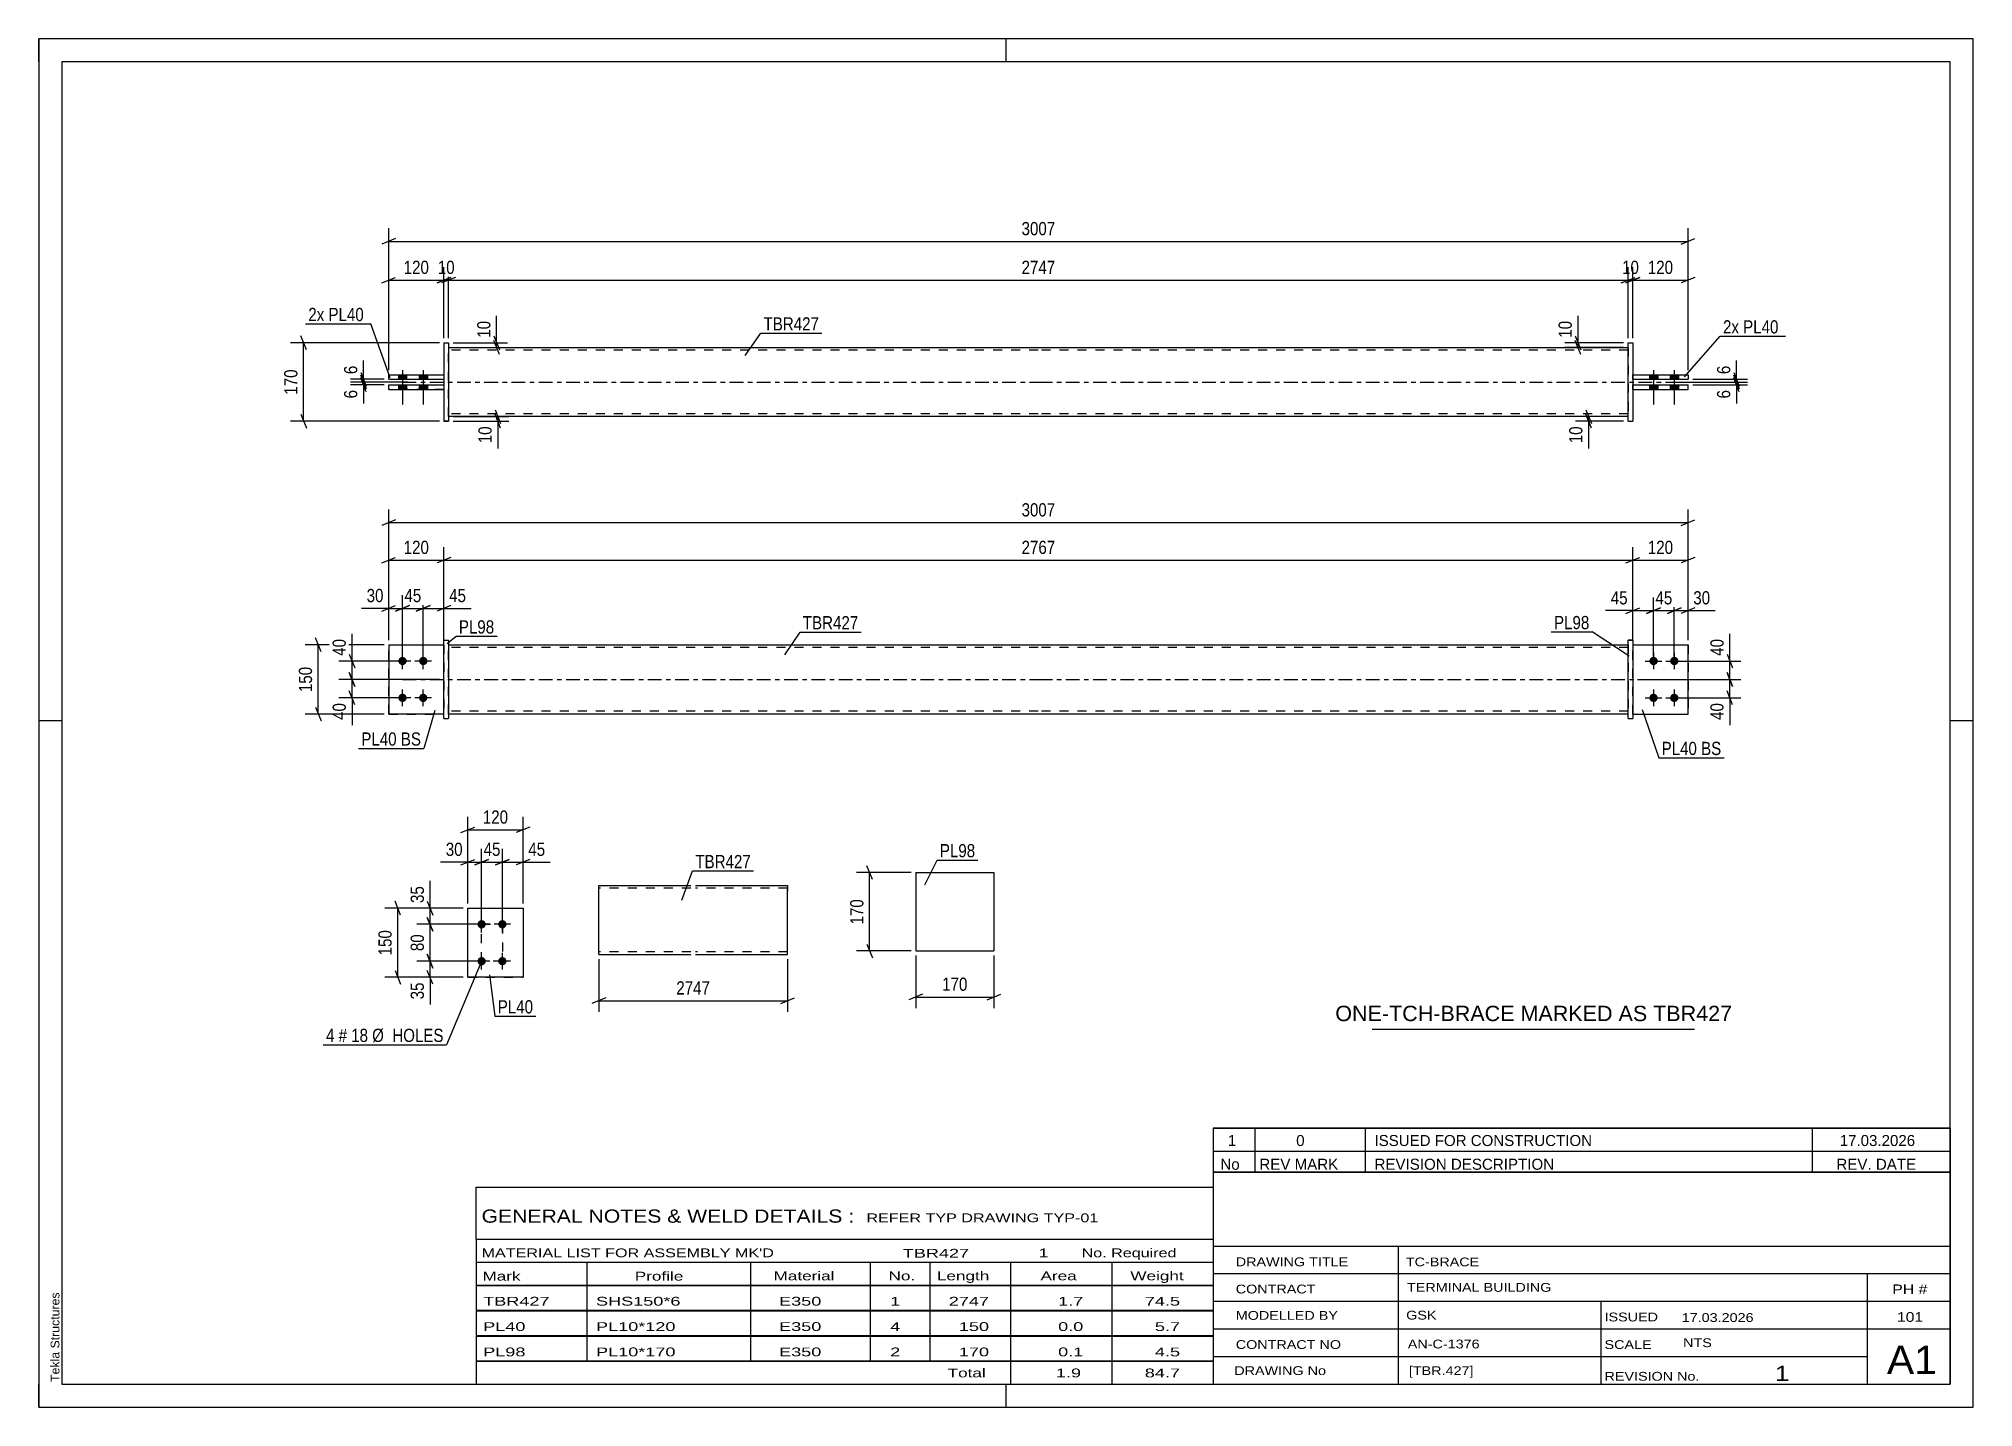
# Paper-space layout 'Layout1' of a CAD drawing. Header units: millimetres. Extents: x 0 to 420, y 0 to 297.
# The model-space entities are those that its viewports show. They can reach past a viewport. Long polylines and large blocks are cut down to what shows.
import ezdxf

# ---------------------------------------------------------------- set-up
doc = ezdxf.new("R2010")
doc.units = ezdxf.units.MM
doc.linetypes.add('DXK_LINE_DOT2', pattern=[3.9198, 1.9599, -1.9599])
doc.linetypes.add('DXK_LINE_DOT3', pattern=[5.9187, 2.979, -0.9799, 0.9799, -0.9799])
doc.layers.add('Viewport layer', color=7, linetype='Continuous', plot=False)
doc.styles.add('Arial', font='arial.ttf', dxfattribs={"height": 0.2})
doc.styles.add('Arial Narrow', font='ARIALN.TTF', dxfattribs={"height": 0.2})

# ---------------------------------------------------------------- blocks, each defined once
blk = doc.blocks.new('Unknown-580574222-1163')
at = {"color": 5, "linetype": 'Continuous'}
for p, q in [((420, 297), (0, 297)), ((0, 297), (0, 0)), ((0, 292), (0, 297)), ((210, 292), (210, 297)), ((420, 0), (420, 297)), ((415, 292), (5, 292)), ((5, 292), (5, 5)), ((415, 5), (415, 292)), ((5, 149), (0, 149)), ((420, 149), (415, 149)), ((0, 0), (0, 5)), ((5, 5), (415, 5)), ((210, 0), (210, 5)), ((0, 0), (420, 0))]:
    blk.add_line(p, q, dxfattribs=at)
at = {"color": 174, "linetype": 'Continuous', "style": 'Arial'}
blk.add_text('Tekla Structures', height=1.9102, rotation=90, dxfattribs=at).set_placement((4.5, 5.5))
blk = doc.blocks.new('Part-580574222-1761 - 1733')
at = {"color": 2, "linetype": 'Continuous'}
for p, q in [((75.98, 165.45), (87.98, 165.45)), ((75.98, 165.45), (75.98, 150.45)), ((87.98, 150.45), (75.98, 150.45)), ((75.98, 150.45), (75.98, 150.45))]:
    blk.add_line(p, q, dxfattribs=at)
at = {"color": 7, "linetype": 'DXK_LINE_DOT2'}
for p, q in [((75.98, 165.45), (87.98, 165.45)), ((87.98, 165.45), (87.98, 165.45)), ((87.98, 165.45), (87.98, 150.45)), ((75.98, 150.45), (87.98, 150.45))]:
    blk.add_line(p, q, dxfattribs=at)
blk = doc.blocks.new('Bolt-580574222-1735 - 1733')
at = {"linetype": 'Continuous'}
for points in [[(78.98, 162.85), (79.17, 162.83), (79.35, 162.78), (79.51, 162.68), (79.65, 162.56), (79.76, 162.4), (79.84, 162.23), (79.88, 162.05), (79.88, 161.86), (79.84, 161.68), (79.76, 161.5), (79.65, 161.35), (79.51, 161.23), (79.35, 161.13), (79.17, 161.07), (78.98, 161.05), (78.79, 161.07), (78.62, 161.13), (78.45, 161.23), (78.31, 161.35), (78.2, 161.5), (78.13, 161.68), (78.09, 161.86), (78.09, 162.05), (78.13, 162.23), (78.2, 162.4), (78.31, 162.56), (78.45, 162.68), (78.62, 162.78), (78.79, 162.83)], [(83.48, 162.85), (83.67, 162.83), (83.85, 162.78), (84.01, 162.68), (84.15, 162.56), (84.26, 162.4), (84.34, 162.23), (84.38, 162.05), (84.38, 161.86), (84.34, 161.68), (84.26, 161.5), (84.15, 161.35), (84.01, 161.23), (83.85, 161.13), (83.67, 161.07), (83.48, 161.05), (83.29, 161.07), (83.12, 161.13), (82.95, 161.23), (82.81, 161.35), (82.7, 161.5), (82.63, 161.68), (82.59, 161.86), (82.59, 162.05), (82.63, 162.23), (82.7, 162.4), (82.81, 162.56), (82.95, 162.68), (83.12, 162.78), (83.29, 162.83)], [(78.98, 154.85), (79.17, 154.83), (79.35, 154.78), (79.51, 154.68), (79.65, 154.56), (79.76, 154.4), (79.84, 154.23), (79.88, 154.05), (79.88, 153.86), (79.84, 153.68), (79.76, 153.5), (79.65, 153.35), (79.51, 153.23), (79.35, 153.13), (79.17, 153.07), (78.98, 153.05), (78.79, 153.07), (78.62, 153.13), (78.45, 153.23), (78.31, 153.35), (78.2, 153.5), (78.13, 153.68), (78.09, 153.86), (78.09, 154.05), (78.13, 154.23), (78.2, 154.4), (78.31, 154.56), (78.45, 154.68), (78.62, 154.78), (78.79, 154.83)], [(83.48, 154.85), (83.67, 154.83), (83.85, 154.78), (84.01, 154.68), (84.15, 154.56), (84.26, 154.4), (84.34, 154.23), (84.38, 154.05), (84.38, 153.86), (84.34, 153.68), (84.26, 153.5), (84.15, 153.35), (84.01, 153.23), (83.85, 153.13), (83.67, 153.07), (83.48, 153.05), (83.29, 153.07), (83.12, 153.13), (82.95, 153.23), (82.81, 153.35), (82.7, 153.5), (82.63, 153.68), (82.59, 153.86), (82.59, 154.05), (82.63, 154.23), (82.7, 154.4), (82.81, 154.56), (82.95, 154.68), (83.12, 154.78), (83.29, 154.83)]]:
    blk.add_hatch(color=1, dxfattribs=at).paths.add_polyline_path(points)
at = {"color": 1, "linetype": 'Continuous'}
for p, q in [((80.78, 161.95), (77.18, 161.95)), ((78.98, 160.15), (78.98, 163.75)), ((85.28, 161.95), (81.68, 161.95)), ((83.48, 160.15), (83.48, 163.75)), ((78.98, 152.15), (78.98, 155.75)), ((83.48, 152.15), (83.48, 155.75)), ((80.78, 153.95), (77.18, 153.95)), ((85.28, 153.95), (81.68, 153.95))]:
    blk.add_line(p, q, dxfattribs=at)
blk = doc.blocks.new('Bolt-580574222-1736 - 1733')
at = {"linetype": 'Continuous'}
for points in [[(350.58, 162.85), (350.77, 162.83), (350.95, 162.78), (351.11, 162.68), (351.25, 162.56), (351.36, 162.4), (351.44, 162.23), (351.48, 162.05), (351.48, 161.86), (351.44, 161.68), (351.36, 161.5), (351.25, 161.35), (351.11, 161.23), (350.95, 161.13), (350.77, 161.07), (350.58, 161.05), (350.39, 161.07), (350.22, 161.13), (350.05, 161.23), (349.91, 161.35), (349.8, 161.5), (349.73, 161.68), (349.69, 161.86), (349.69, 162.05), (349.73, 162.23), (349.8, 162.4), (349.91, 162.56), (350.05, 162.68), (350.22, 162.78), (350.39, 162.83)], [(355.08, 162.85), (355.27, 162.83), (355.45, 162.78), (355.61, 162.68), (355.75, 162.56), (355.86, 162.4), (355.94, 162.23), (355.98, 162.05), (355.98, 161.86), (355.94, 161.68), (355.86, 161.5), (355.75, 161.35), (355.61, 161.23), (355.45, 161.13), (355.27, 161.07), (355.08, 161.05), (354.89, 161.07), (354.72, 161.13), (354.55, 161.23), (354.41, 161.35), (354.3, 161.5), (354.23, 161.68), (354.19, 161.86), (354.19, 162.05), (354.23, 162.23), (354.3, 162.4), (354.41, 162.56), (354.55, 162.68), (354.72, 162.78), (354.89, 162.83)], [(350.58, 154.85), (350.77, 154.83), (350.95, 154.78), (351.11, 154.68), (351.25, 154.56), (351.36, 154.4), (351.44, 154.23), (351.48, 154.05), (351.48, 153.86), (351.44, 153.68), (351.36, 153.5), (351.25, 153.35), (351.11, 153.23), (350.95, 153.13), (350.77, 153.07), (350.58, 153.05), (350.39, 153.07), (350.22, 153.13), (350.05, 153.23), (349.91, 153.35), (349.8, 153.5), (349.73, 153.68), (349.69, 153.86), (349.69, 154.05), (349.73, 154.23), (349.8, 154.4), (349.91, 154.56), (350.05, 154.68), (350.22, 154.78), (350.39, 154.83)], [(355.08, 154.85), (355.27, 154.83), (355.45, 154.78), (355.61, 154.68), (355.75, 154.56), (355.86, 154.4), (355.94, 154.23), (355.98, 154.05), (355.98, 153.86), (355.94, 153.68), (355.86, 153.5), (355.75, 153.35), (355.61, 153.23), (355.45, 153.13), (355.27, 153.07), (355.08, 153.05), (354.89, 153.07), (354.72, 153.13), (354.55, 153.23), (354.41, 153.35), (354.3, 153.5), (354.23, 153.68), (354.19, 153.86), (354.19, 154.05), (354.23, 154.23), (354.3, 154.4), (354.41, 154.56), (354.55, 154.68), (354.72, 154.78), (354.89, 154.83)]]:
    blk.add_hatch(color=1, dxfattribs=at).paths.add_polyline_path(points)
at = {"color": 1, "linetype": 'Continuous'}
for p, q in [((348.78, 161.95), (352.38, 161.95)), ((350.58, 163.75), (350.58, 160.15)), ((353.28, 161.95), (356.88, 161.95)), ((355.08, 163.75), (355.08, 160.15)), ((350.58, 155.75), (350.58, 152.15)), ((355.08, 155.75), (355.08, 152.15)), ((348.78, 153.95), (352.38, 153.95)), ((353.28, 153.95), (356.88, 153.95))]:
    blk.add_line(p, q, dxfattribs=at)
blk = doc.blocks.new('Part-580574222-1741 - 1733')
at = {"color": 2, "linetype": 'Continuous'}
for p, q in [((88.98, 165.45), (216.98, 165.45)), ((217.08, 165.45), (345.08, 165.45)), ((216.98, 150.45), (88.98, 150.45)), ((345.08, 150.45), (217.08, 150.45))]:
    blk.add_line(p, q, dxfattribs=at)
at = {"color": 7, "linetype": 'DXK_LINE_DOT2'}
for p, q in [((88.98, 150.45), (88.98, 165.45)), ((216.98, 164.85), (88.98, 164.85)), ((345.08, 164.85), (217.08, 164.85)), ((345.08, 165.45), (345.08, 150.45)), ((216.98, 151.05), (88.98, 151.05)), ((345.08, 151.05), (217.08, 151.05))]:
    blk.add_line(p, q, dxfattribs=at)
at = {"color": 7, "linetype": 'DXK_LINE_DOT3'}
for p, q in [((78.98, 157.95), (216.98, 157.95)), ((217.08, 157.95), (355.08, 157.95))]:
    blk.add_line(p, q, dxfattribs=at)
blk = doc.blocks.new('Part-580574222-1756 - 1733')
at = {"color": 2, "linetype": 'Continuous'}
for p, q in [((87.98, 166.45), (88.98, 166.45)), ((87.98, 149.45), (87.98, 166.45)), ((88.98, 166.45), (88.98, 166.45)), ((88.98, 166.45), (88.98, 149.45)), ((87.98, 149.45), (88.98, 149.45))]:
    blk.add_line(p, q, dxfattribs=at)
at = {"color": 7, "linetype": 'DXK_LINE_DOT2'}
for p, q in [((87.98, 166.45), (88.98, 166.45)), ((87.98, 149.45), (88.98, 149.45))]:
    blk.add_line(p, q, dxfattribs=at)
blk = doc.blocks.new('Part-580574222-1766 - 1733')
at = {"color": 7, "linetype": 'DXK_LINE_DOT2'}
for p, q in [((75.98, 165.45), (87.98, 165.45)), ((75.98, 165.45), (87.98, 165.45)), ((75.98, 150.45), (75.98, 165.45)), ((87.98, 165.45), (87.98, 165.45)), ((87.98, 165.45), (87.98, 150.45)), ((75.98, 150.45), (87.98, 150.45)), ((87.98, 150.45), (75.98, 150.45)), ((75.98, 150.45), (75.98, 150.45))]:
    blk.add_line(p, q, dxfattribs=at)
blk = doc.blocks.new('Part-580574222-1771 - 1733')
at = {"color": 2, "linetype": 'Continuous'}
for p, q in [((346.08, 166.45), (345.08, 166.45)), ((345.08, 149.45), (345.08, 166.45)), ((346.08, 166.45), (346.08, 149.45)), ((345.08, 149.45), (345.08, 149.45)), ((345.08, 149.45), (346.08, 149.45))]:
    blk.add_line(p, q, dxfattribs=at)
at = {"color": 7, "linetype": 'DXK_LINE_DOT2'}
for p, q in [((345.08, 166.45), (345.08, 166.45)), ((345.08, 166.45), (346.08, 166.45)), ((346.08, 166.45), (346.08, 166.45)), ((345.08, 149.45), (346.08, 149.45))]:
    blk.add_line(p, q, dxfattribs=at)
blk = doc.blocks.new('Part-580574222-1796 - 1733')
at = {"color": 2, "linetype": 'Continuous'}
for p, q in [((346.08, 165.45), (358.08, 165.45)), ((358.08, 165.45), (358.08, 165.45)), ((358.08, 150.45), (358.08, 165.45)), ((346.08, 150.45), (358.08, 150.45))]:
    blk.add_line(p, q, dxfattribs=at)
at = {"color": 7, "linetype": 'DXK_LINE_DOT2'}
for p, q in [((346.08, 165.45), (358.08, 165.45)), ((346.08, 150.45), (346.08, 165.45)), ((358.08, 165.45), (358.08, 165.45)), ((346.08, 150.45), (346.08, 150.45)), ((346.08, 150.45), (358.08, 150.45))]:
    blk.add_line(p, q, dxfattribs=at)
blk = doc.blocks.new('Part-580574222-1801 - 1733')
at = {"color": 7, "linetype": 'DXK_LINE_DOT2'}
for p, q in [((346.08, 165.45), (358.08, 165.45)), ((346.08, 150.45), (346.08, 165.45)), ((346.08, 165.45), (358.08, 165.45)), ((358.08, 165.45), (358.08, 165.45)), ((358.08, 165.45), (358.08, 150.45)), ((346.08, 150.45), (346.08, 150.45)), ((346.08, 150.45), (358.08, 150.45)), ((346.08, 150.45), (358.08, 150.45))]:
    blk.add_line(p, q, dxfattribs=at)
blk = doc.blocks.new('Part-580574222-1418 - 1390')
at = {"color": 2, "linetype": 'Continuous'}
for p, q in [((346.08, 224.09), (358.08, 224.09)), ((346.08, 223.09), (358.08, 223.09)), ((358.08, 224.09), (358.08, 223.09))]:
    blk.add_line(p, q, dxfattribs=at)
at = {"color": 7, "linetype": 'DXK_LINE_DOT2'}
for p, q in [((346.08, 223.09), (346.08, 224.09)), ((346.08, 224.09), (358.08, 224.09)), ((346.08, 223.09), (358.08, 223.09)), ((358.08, 224.09), (358.08, 224.09))]:
    blk.add_line(p, q, dxfattribs=at)
blk = doc.blocks.new('Part-580574222-1440 - 1390')
at = {"color": 2, "linetype": 'Continuous'}
for p, q in [((88.98, 229.99), (216.98, 229.99)), ((217.08, 229.99), (345.08, 229.99)), ((216.98, 214.99), (88.98, 214.99)), ((345.08, 214.99), (217.08, 214.99))]:
    blk.add_line(p, q, dxfattribs=at)
at = {"color": 7, "linetype": 'DXK_LINE_DOT2'}
for p, q in [((88.98, 214.99), (88.98, 229.99)), ((216.98, 229.39), (88.98, 229.39)), ((345.08, 229.39), (217.08, 229.39)), ((345.08, 229.99), (345.08, 214.99)), ((216.98, 215.59), (88.98, 215.59)), ((345.08, 215.59), (217.08, 215.59))]:
    blk.add_line(p, q, dxfattribs=at)
at = {"color": 7, "linetype": 'DXK_LINE_DOT3'}
for p, q in [((78.98, 222.49), (216.98, 222.49)), ((217.08, 222.49), (355.08, 222.49))]:
    blk.add_line(p, q, dxfattribs=at)
blk = doc.blocks.new('Bolt-580574222-1424 - 1390')
at = {"linetype": 'Continuous'}
for points in [[(78.08, 223.09), (79.88, 223.09), (79.88, 224.09), (78.08, 224.09)], [(78.08, 223.09), (79.88, 223.09), (79.88, 224.09), (78.08, 224.09)], [(82.58, 223.09), (84.38, 223.09), (84.38, 224.09), (82.58, 224.09)], [(82.58, 223.09), (84.38, 223.09), (84.38, 224.09), (82.58, 224.09)], [(78.08, 220.89), (79.88, 220.89), (79.88, 221.89), (78.08, 221.89)], [(78.08, 220.89), (79.88, 220.89), (79.88, 221.89), (78.08, 221.89)], [(82.58, 220.89), (84.38, 220.89), (84.38, 221.89), (82.58, 221.89)], [(82.58, 220.89), (84.38, 220.89), (84.38, 221.89), (82.58, 221.89)]]:
    blk.add_hatch(color=1, dxfattribs=at).paths.add_polyline_path(points)
at = {"color": 1, "linetype": 'Continuous'}
for p, q in [((78.08, 224.09), (78.08, 223.09)), ((78.08, 224.09), (78.08, 223.09)), ((78.98, 225.09), (78.98, 217.59)), ((78.98, 225.09), (78.98, 217.59)), ((79.88, 224.09), (79.88, 223.09)), ((79.88, 224.09), (79.88, 223.09)), ((82.58, 224.09), (82.58, 223.09)), ((82.58, 224.09), (82.58, 223.09)), ((83.48, 225.09), (83.48, 217.59)), ((83.48, 225.09), (83.48, 217.59)), ((84.38, 224.09), (84.38, 223.09)), ((84.38, 224.09), (84.38, 223.09)), ((78.08, 221.89), (78.08, 220.89)), ((78.08, 221.89), (78.08, 220.89)), ((79.88, 221.89), (79.88, 220.89)), ((79.88, 221.89), (79.88, 220.89)), ((82.58, 221.89), (82.58, 220.89)), ((82.58, 221.89), (82.58, 220.89)), ((84.38, 221.89), (84.38, 220.89)), ((84.38, 221.89), (84.38, 220.89))]:
    blk.add_line(p, q, dxfattribs=at)
blk = doc.blocks.new('Bolt-580574222-1425 - 1390')
at = {"linetype": 'Continuous'}
for points in [[(351.48, 224.09), (349.68, 224.09), (349.68, 223.09), (351.48, 223.09)], [(351.48, 224.09), (349.68, 224.09), (349.68, 223.09), (351.48, 223.09)], [(355.98, 224.09), (354.18, 224.09), (354.18, 223.09), (355.98, 223.09)], [(355.98, 224.09), (354.18, 224.09), (354.18, 223.09), (355.98, 223.09)], [(351.48, 221.89), (349.68, 221.89), (349.68, 220.89), (351.48, 220.89)], [(351.48, 221.89), (349.68, 221.89), (349.68, 220.89), (351.48, 220.89)], [(355.98, 221.89), (354.18, 221.89), (354.18, 220.89), (355.98, 220.89)], [(355.98, 221.89), (354.18, 221.89), (354.18, 220.89), (355.98, 220.89)]]:
    blk.add_hatch(color=1, dxfattribs=at).paths.add_polyline_path(points)
at = {"color": 1, "linetype": 'Continuous'}
for p, q in [((349.68, 224.09), (349.68, 223.09)), ((349.68, 224.09), (349.68, 223.09)), ((350.58, 225.09), (350.58, 217.59)), ((350.58, 225.09), (350.58, 217.59)), ((351.48, 224.09), (351.48, 223.09)), ((351.48, 224.09), (351.48, 223.09)), ((354.18, 224.09), (354.18, 223.09)), ((354.18, 224.09), (354.18, 223.09)), ((355.08, 225.09), (355.08, 217.59)), ((355.08, 225.09), (355.08, 217.59)), ((355.98, 224.09), (355.98, 223.09)), ((355.98, 224.09), (355.98, 223.09)), ((349.68, 221.89), (349.68, 220.89)), ((349.68, 221.89), (349.68, 220.89)), ((351.48, 221.89), (351.48, 220.89)), ((351.48, 221.89), (351.48, 220.89)), ((354.18, 221.89), (354.18, 220.89)), ((354.18, 221.89), (354.18, 220.89)), ((355.98, 221.89), (355.98, 220.89)), ((355.98, 221.89), (355.98, 220.89))]:
    blk.add_line(p, q, dxfattribs=at)
blk = doc.blocks.new('Part-580574222-1445 - 1390')
at = {"color": 2, "linetype": 'Continuous'}
for p, q in [((346.08, 221.89), (358.08, 221.89)), ((346.08, 220.89), (358.08, 220.89)), ((358.08, 220.89), (358.08, 221.89))]:
    blk.add_line(p, q, dxfattribs=at)
at = {"color": 7, "linetype": 'DXK_LINE_DOT2'}
for p, q in [((346.08, 220.89), (346.08, 221.89)), ((346.08, 221.89), (358.08, 221.89)), ((346.08, 220.89), (358.08, 220.89))]:
    blk.add_line(p, q, dxfattribs=at)
blk = doc.blocks.new('Part-580574222-1446 - 1390')
at = {"color": 2, "linetype": 'Continuous'}
for p, q in [((345.08, 230.99), (345.08, 230.99)), ((345.08, 213.99), (345.08, 230.99)), ((345.08, 230.99), (346.08, 230.99)), ((346.08, 230.99), (346.08, 230.99)), ((346.08, 230.99), (346.08, 213.99)), ((345.08, 213.99), (346.08, 213.99)), ((345.08, 213.99), (345.08, 213.99)), ((346.08, 213.99), (346.08, 213.99))]:
    blk.add_line(p, q, dxfattribs=at)
at = {"color": 7, "linetype": 'DXK_LINE_DOT2'}
for p, q in [((345.08, 230.99), (345.08, 230.99)), ((345.08, 230.99), (346.08, 230.99)), ((345.08, 213.99), (346.08, 213.99))]:
    blk.add_line(p, q, dxfattribs=at)
blk = doc.blocks.new('Part-580574222-1451 - 1390')
at = {"color": 2, "linetype": 'Continuous'}
for p, q in [((75.98, 224.09), (87.98, 224.09)), ((75.98, 223.09), (75.98, 224.09)), ((75.98, 223.09), (87.98, 223.09)), ((75.98, 223.09), (75.98, 223.09))]:
    blk.add_line(p, q, dxfattribs=at)
at = {"color": 7, "linetype": 'DXK_LINE_DOT2'}
for p, q in [((75.98, 224.09), (87.98, 224.09)), ((75.98, 224.09), (75.98, 224.09)), ((75.98, 223.09), (87.98, 223.09)), ((87.98, 224.09), (87.98, 223.09))]:
    blk.add_line(p, q, dxfattribs=at)
blk = doc.blocks.new('Part-580574222-1456 - 1390')
at = {"color": 2, "linetype": 'Continuous'}
for p, q in [((75.98, 221.89), (87.98, 221.89)), ((75.98, 220.89), (75.98, 221.89)), ((75.98, 220.89), (87.98, 220.89)), ((75.98, 220.89), (75.98, 220.89))]:
    blk.add_line(p, q, dxfattribs=at)
at = {"color": 7, "linetype": 'DXK_LINE_DOT2'}
for p, q in [((75.98, 221.89), (87.98, 221.89)), ((87.98, 220.89), (75.98, 220.89)), ((87.98, 221.89), (87.98, 220.89))]:
    blk.add_line(p, q, dxfattribs=at)
blk = doc.blocks.new('Part-580574222-1457 - 1390')
at = {"color": 2, "linetype": 'Continuous'}
for p, q in [((87.98, 230.99), (88.98, 230.99)), ((87.98, 230.99), (87.98, 213.99)), ((88.98, 230.99), (88.98, 230.99)), ((88.98, 230.99), (88.98, 213.99)), ((88.98, 213.99), (87.98, 213.99)), ((87.98, 213.99), (87.98, 213.99))]:
    blk.add_line(p, q, dxfattribs=at)
at = {"color": 7, "linetype": 'DXK_LINE_DOT2'}
for p, q in [((87.98, 230.99), (88.98, 230.99)), ((88.98, 230.99), (88.98, 230.99)), ((87.98, 213.99), (88.98, 213.99))]:
    blk.add_line(p, q, dxfattribs=at)
blk = doc.blocks.new('Part-580574222-2157 - 2117')
at = {"color": 2, "linetype": 'Continuous'}
for p, q in [((93.16, 108.31), (105.16, 108.31)), ((93.16, 93.31), (93.16, 108.31)), ((105.16, 108.31), (105.16, 108.31)), ((105.16, 108.31), (105.16, 93.31)), ((105.16, 93.31), (93.16, 93.31)), ((93.16, 93.31), (93.16, 93.31))]:
    blk.add_line(p, q, dxfattribs=at)
at = {"color": 7, "linetype": 'DXK_LINE_DOT2'}
for p, q in [((93.16, 108.31), (105.16, 108.31)), ((93.16, 93.31), (105.16, 93.31)), ((93.16, 93.31), (93.16, 93.31))]:
    blk.add_line(p, q, dxfattribs=at)
blk = doc.blocks.new('Bolt-580574222-2152 - 2117')
at = {"linetype": 'Continuous'}
for points in [[(96.16, 103.91), (95.98, 103.93), (95.8, 103.99), (95.63, 104.09), (95.49, 104.21), (95.38, 104.36), (95.31, 104.54), (95.27, 104.72), (95.27, 104.91), (95.31, 105.09), (95.38, 105.26), (95.49, 105.42), (95.63, 105.54), (95.8, 105.64), (95.98, 105.69), (96.16, 105.71), (96.35, 105.69), (96.53, 105.64), (96.69, 105.54), (96.83, 105.42), (96.94, 105.26), (97.02, 105.09), (97.06, 104.91), (97.06, 104.72), (97.02, 104.54), (96.94, 104.36), (96.83, 104.21), (96.69, 104.09), (96.53, 103.99), (96.35, 103.93)], [(100.66, 103.91), (100.48, 103.93), (100.3, 103.99), (100.13, 104.09), (99.99, 104.21), (99.88, 104.36), (99.81, 104.54), (99.77, 104.72), (99.77, 104.91), (99.81, 105.09), (99.88, 105.26), (99.99, 105.42), (100.13, 105.54), (100.3, 105.64), (100.48, 105.69), (100.66, 105.71), (100.85, 105.69), (101.03, 105.64), (101.19, 105.54), (101.33, 105.42), (101.44, 105.26), (101.52, 105.09), (101.56, 104.91), (101.56, 104.72), (101.52, 104.54), (101.44, 104.36), (101.33, 104.21), (101.19, 104.09), (101.03, 103.99), (100.85, 103.93)], [(96.16, 95.91), (95.98, 95.93), (95.8, 95.99), (95.63, 96.09), (95.49, 96.21), (95.38, 96.36), (95.31, 96.54), (95.27, 96.72), (95.27, 96.91), (95.31, 97.09), (95.38, 97.26), (95.49, 97.42), (95.63, 97.54), (95.8, 97.64), (95.98, 97.69), (96.16, 97.71), (96.35, 97.69), (96.53, 97.64), (96.69, 97.54), (96.83, 97.42), (96.94, 97.26), (97.02, 97.09), (97.06, 96.91), (97.06, 96.72), (97.02, 96.54), (96.94, 96.36), (96.83, 96.21), (96.69, 96.09), (96.53, 95.99), (96.35, 95.93)], [(100.66, 95.91), (100.48, 95.93), (100.3, 95.99), (100.13, 96.09), (99.99, 96.21), (99.88, 96.36), (99.81, 96.54), (99.77, 96.72), (99.77, 96.91), (99.81, 97.09), (99.88, 97.26), (99.99, 97.42), (100.13, 97.54), (100.3, 97.64), (100.48, 97.69), (100.66, 97.71), (100.85, 97.69), (101.03, 97.64), (101.19, 97.54), (101.33, 97.42), (101.44, 97.26), (101.52, 97.09), (101.56, 96.91), (101.56, 96.72), (101.52, 96.54), (101.44, 96.36), (101.33, 96.21), (101.19, 96.09), (101.03, 95.99), (100.85, 95.93)]]:
    blk.add_hatch(color=1, dxfattribs=at).paths.add_polyline_path(points)
at = {"color": 1, "linetype": 'Continuous'}
for p, q in [((96.16, 103.01), (96.16, 106.61)), ((100.66, 103.01), (100.66, 106.61)), ((97.96, 104.81), (94.36, 104.81)), ((102.46, 104.81), (98.86, 104.81)), ((97.96, 96.81), (94.36, 96.81)), ((96.16, 95.01), (96.16, 98.61)), ((102.46, 96.81), (98.86, 96.81)), ((100.66, 95.01), (100.66, 98.61))]:
    blk.add_line(p, q, dxfattribs=at)
blk = doc.blocks.new('Part-580574222-2288 - 2282')
at = {"color": 2, "linetype": 'Continuous'}
for p, q in [((190.39, 116.03), (190.39, 99.03)), ((190.39, 116.03), (207.39, 116.03)), ((207.39, 116.03), (207.39, 99.03)), ((190.39, 99.03), (207.39, 99.03))]:
    blk.add_line(p, q, dxfattribs=at)
blk = doc.blocks.new('Part-580574222-2314 - 2307')
at = {"color": 2, "linetype": 'Continuous'}
for p, q in [((121.59, 98.32), (121.59, 113.23)), ((121.59, 113.23), (141.59, 113.23)), ((142.59, 113.23), (162.59, 113.23)), ((162.59, 113.23), (162.59, 113.14)), ((162.59, 113.14), (162.59, 112.03)), ((162.59, 98.23), (162.59, 112.03)), ((121.59, 98.23), (121.59, 98.32)), ((121.59, 98.23), (141.59, 98.23)), ((142.59, 98.23), (162.59, 98.23))]:
    blk.add_line(p, q, dxfattribs=at)
at = {"color": 7, "linetype": 'DXK_LINE_DOT2'}
for p, q in [((141.59, 112.63), (121.59, 112.63)), ((162.59, 112.63), (142.59, 112.63)), ((162.59, 112.03), (162.59, 112.88)), ((121.59, 98.83), (121.59, 98.88)), ((141.59, 98.83), (121.59, 98.83)), ((162.59, 98.83), (142.59, 98.83)), ((162.59, 98.83), (162.59, 98.88))]:
    blk.add_line(p, q, dxfattribs=at)
blk = doc.blocks.new('Rectangle-580574222-2267 - 2117')
at = {"color": 1, "linetype": 'DXK_LINE_DOT2'}
blk.add_lwpolyline([(96.16, 104.81), (100.66, 104.81), (100.66, 96.81), (96.16, 96.81), (96.16, 104.81)], close=True, dxfattribs=at)
blk = doc.blocks.new('StraightDimension-580574222-1850 - 1733')
at = {"color": 7, "linetype": 'Continuous'}
for p, q in [((75.98, 166.45), (75.98, 194.83)), ((358.08, 166.45), (358.08, 194.83)), ((77.48, 192.58), (74.48, 191.38)), ((75.98, 191.98), (358.08, 191.98)), ((356.58, 191.38), (359.58, 192.58))]:
    blk.add_line(p, q, dxfattribs=at)
at = {"color": 0}
blk.add_wipeout([(221.29, 192.73), (221.29, 196.93), (212.78, 196.93), (212.78, 192.73)], dxfattribs=at)
at = {"color": 3, "style": 'Arial Narrow'}
blk.add_text('3007', height=2.863, dxfattribs=at).set_placement((213.38, 193.33))
blk = doc.blocks.new('StraightDimension-580574222-1879 - 1733')
at = {"color": 7, "linetype": 'Continuous'}
for p, q in [((356.08, 161.95), (369.53, 161.95)), ((366.53, 163.45), (367.73, 160.45)), ((367.13, 157.95), (367.13, 161.95)), ((347.08, 157.95), (369.53, 157.95)), ((367.73, 156.45), (366.53, 159.45))]:
    blk.add_line(p, q, dxfattribs=at)
at = {"color": 0}
blk.add_wipeout([(366.38, 167.34), (362.18, 167.34), (362.18, 162.48), (366.38, 162.48)], dxfattribs=at)
at = {"color": 7, "linetype": 'Continuous'}
blk.add_line((367.13, 161.95), (367.13, 167.86), dxfattribs=at)
blk.add_line((367.13, 161.95), (367.13, 167.86), dxfattribs=at)
at = {"color": 3, "style": 'Arial Narrow'}
blk.add_text('40', height=2.863, rotation=90.0002, dxfattribs=at).set_placement((365.78, 163.08))
blk = doc.blocks.new('StraightDimension-580574222-1994 - 1733')
at = {"color": 7, "linetype": 'Continuous'}
for p, q in [((86.98, 157.95), (65.17, 157.95)), ((67.42, 159.45), (68.62, 156.45)), ((68.62, 152.45), (67.42, 155.45)), ((68.02, 153.95), (68.02, 157.95)), ((77.98, 153.95), (65.17, 153.95))]:
    blk.add_line(p, q, dxfattribs=at)
at = {"color": 0}
blk.add_wipeout([(67.27, 153.43), (63.07, 153.43), (63.07, 148.57), (67.27, 148.57)], dxfattribs=at)
at = {"color": 7, "linetype": 'Continuous'}
blk.add_line((68.02, 153.95), (68.02, 148.05), dxfattribs=at)
blk.add_line((68.02, 153.95), (68.02, 148.05), dxfattribs=at)
at = {"color": 3, "style": 'Arial Narrow'}
blk.add_text('40', height=2.863, rotation=90.0002, dxfattribs=at).set_placement((66.67, 149.17))
blk = doc.blocks.new('StraightDimension-580574222-2004 - 1733')
at = {"color": 7, "linetype": 'Continuous'}
for p, q in [((74.98, 165.45), (57.84, 165.45)), ((61.29, 163.95), (60.09, 166.95)), ((60.69, 150.45), (60.69, 165.45)), ((60.09, 151.95), (61.29, 148.95)), ((74.98, 150.45), (57.84, 150.45))]:
    blk.add_line(p, q, dxfattribs=at)
at = {"color": 0}
blk.add_wipeout([(59.94, 161.3), (55.74, 161.3), (55.74, 154.61), (59.94, 154.61)], dxfattribs=at)
at = {"color": 3, "style": 'Arial Narrow'}
blk.add_text('150', height=2.863, rotation=90.0002, dxfattribs=at).set_placement((59.34, 155.21))
blk = doc.blocks.new('StraightDimension-580574222-1804 - 1733')
at = {"color": 7, "linetype": 'Continuous'}
for p, q in [((353.58, 172.29), (356.58, 173.49)), ((355.08, 162.95), (355.08, 175.74)), ((355.08, 172.89), (358.08, 172.89)), ((359.58, 173.49), (356.58, 172.29)), ((358.08, 166.45), (358.08, 175.74))]:
    blk.add_line(p, q, dxfattribs=at)
at = {"color": 0}
blk.add_wipeout([(363.46, 173.64), (363.46, 177.84), (358.61, 177.84), (358.61, 173.64)], dxfattribs=at)
at = {"color": 7, "linetype": 'Continuous'}
blk.add_line((358.08, 172.89), (363.99, 172.89), dxfattribs=at)
blk.add_line((358.08, 172.89), (363.99, 172.89), dxfattribs=at)
at = {"color": 3, "style": 'Arial Narrow'}
blk.add_text('30', height=2.863, dxfattribs=at).set_placement((359.21, 174.24))
blk = doc.blocks.new('StraightDimension-580574222-1820 - 1733')
at = {"color": 7, "linetype": 'Continuous'}
for p, q in [((349.08, 172.29), (352.08, 173.49)), ((350.58, 162.95), (350.58, 175.74)), ((350.58, 172.89), (355.08, 172.89)), ((356.58, 173.49), (353.58, 172.29)), ((355.08, 162.95), (355.08, 175.74))]:
    blk.add_line(p, q, dxfattribs=at)
at = {"color": 0}
blk.add_wipeout([(355.26, 173.64), (355.26, 177.84), (350.4, 177.84), (350.4, 173.64)], dxfattribs=at)
at = {"color": 3, "style": 'Arial Narrow'}
blk.add_text('45', height=2.863, dxfattribs=at).set_placement((351, 174.24))
blk = doc.blocks.new('StraightDimension-580574222-1833 - 1733')
at = {"color": 7, "linetype": 'Continuous'}
for p, q in [((344.58, 172.29), (347.58, 173.49)), ((346.08, 166.45), (346.08, 175.74)), ((346.08, 172.89), (350.58, 172.89)), ((352.08, 173.49), (349.08, 172.29)), ((350.58, 162.95), (350.58, 175.74))]:
    blk.add_line(p, q, dxfattribs=at)
at = {"color": 0}
blk.add_wipeout([(345.56, 173.64), (345.56, 177.84), (340.7, 177.84), (340.7, 173.64)], dxfattribs=at)
at = {"color": 7, "linetype": 'Continuous'}
blk.add_line((346.08, 172.89), (340.18, 172.89), dxfattribs=at)
blk.add_line((346.08, 172.89), (340.18, 172.89), dxfattribs=at)
at = {"color": 3, "style": 'Arial Narrow'}
blk.add_text('45', height=2.863, dxfattribs=at).set_placement((341.3, 174.24))
blk = doc.blocks.new('StraightDimension-580574222-1870 - 1733')
at = {"color": 7, "linetype": 'Continuous'}
for p, q in [((347.08, 157.95), (369.53, 157.95)), ((366.53, 159.45), (367.73, 156.45)), ((367.73, 152.45), (366.53, 155.45)), ((367.13, 153.95), (367.13, 157.95)), ((356.08, 153.95), (369.53, 153.95))]:
    blk.add_line(p, q, dxfattribs=at)
at = {"color": 0}
blk.add_wipeout([(366.38, 153.43), (362.18, 153.43), (362.18, 148.57), (366.38, 148.57)], dxfattribs=at)
at = {"color": 7, "linetype": 'Continuous'}
blk.add_line((367.13, 153.95), (367.13, 148.05), dxfattribs=at)
blk.add_line((367.13, 153.95), (367.13, 148.05), dxfattribs=at)
at = {"color": 3, "style": 'Arial Narrow'}
blk.add_text('40', height=2.863, rotation=90.0002, dxfattribs=at).set_placement((365.78, 149.17))
blk = doc.blocks.new('StraightDimension-580574222-1889 - 1733')
at = {"color": 7, "linetype": 'Continuous'}
for p, q in [((346.08, 166.45), (346.08, 186.68)), ((358.08, 166.45), (358.08, 186.68)), ((344.58, 183.23), (347.58, 184.43)), ((346.08, 183.83), (358.08, 183.83)), ((359.58, 184.43), (356.58, 183.23))]:
    blk.add_line(p, q, dxfattribs=at)
at = {"color": 0}
blk.add_wipeout([(355.42, 184.58), (355.42, 188.78), (348.74, 188.78), (348.74, 184.58)], dxfattribs=at)
at = {"color": 3, "style": 'Arial Narrow'}
blk.add_text('120', height=2.863, dxfattribs=at).set_placement((349.34, 185.18))
blk = doc.blocks.new('StraightDimension-580574222-1908 - 1733')
at = {"color": 7, "linetype": 'Continuous'}
for p, q in [((87.98, 158.95), (87.98, 186.68)), ((346.08, 166.45), (346.08, 186.68)), ((89.48, 184.43), (86.48, 183.23)), ((87.98, 183.83), (346.08, 183.83)), ((344.58, 183.23), (347.58, 184.43))]:
    blk.add_line(p, q, dxfattribs=at)
at = {"color": 0}
blk.add_wipeout([(221.29, 184.58), (221.29, 188.78), (212.78, 188.78), (212.78, 184.58)], dxfattribs=at)
at = {"color": 3, "style": 'Arial Narrow'}
blk.add_text('2767', height=2.863, dxfattribs=at).set_placement((213.38, 185.18))
blk = doc.blocks.new('StraightDimension-580574222-1923 - 1733')
at = {"color": 7, "linetype": 'Continuous'}
for p, q in [((75.98, 166.45), (75.98, 186.68)), ((87.98, 158.95), (87.98, 186.68)), ((74.48, 183.23), (77.48, 184.43)), ((75.98, 183.83), (87.98, 183.83)), ((89.48, 184.43), (86.48, 183.23))]:
    blk.add_line(p, q, dxfattribs=at)
at = {"color": 0}
blk.add_wipeout([(85.32, 184.58), (85.32, 188.78), (78.64, 188.78), (78.64, 184.58)], dxfattribs=at)
at = {"color": 3, "style": 'Arial Narrow'}
blk.add_text('120', height=2.863, dxfattribs=at).set_placement((79.24, 185.18))
blk = doc.blocks.new('StraightDimension-580574222-1939 - 1733')
at = {"color": 7, "linetype": 'Continuous'}
for p, q in [((81.98, 172.78), (84.98, 173.98)), ((83.48, 162.95), (83.48, 176.23)), ((83.48, 173.38), (87.98, 173.38)), ((89.48, 173.98), (86.48, 172.78)), ((87.98, 166.45), (87.98, 176.23))]:
    blk.add_line(p, q, dxfattribs=at)
at = {"color": 0}
blk.add_wipeout([(93.36, 174.13), (93.36, 178.33), (88.51, 178.33), (88.51, 174.13)], dxfattribs=at)
at = {"color": 7, "linetype": 'Continuous'}
blk.add_line((87.98, 173.38), (93.89, 173.38), dxfattribs=at)
blk.add_line((87.98, 173.38), (93.89, 173.38), dxfattribs=at)
at = {"color": 3, "style": 'Arial Narrow'}
blk.add_text('45', height=2.863, dxfattribs=at).set_placement((89.11, 174.73))
blk = doc.blocks.new('StraightDimension-580574222-1955 - 1733')
at = {"color": 7, "linetype": 'Continuous'}
for p, q in [((77.48, 172.78), (80.48, 173.98)), ((78.98, 162.95), (78.98, 176.23)), ((78.98, 173.38), (83.48, 173.38)), ((84.98, 173.98), (81.98, 172.78)), ((83.48, 162.95), (83.48, 176.23))]:
    blk.add_line(p, q, dxfattribs=at)
at = {"color": 0}
blk.add_wipeout([(83.66, 174.13), (83.66, 178.33), (78.8, 178.33), (78.8, 174.13)], dxfattribs=at)
at = {"color": 3, "style": 'Arial Narrow'}
blk.add_text('45', height=2.863, dxfattribs=at).set_placement((79.4, 174.73))
blk = doc.blocks.new('StraightDimension-580574222-1968 - 1733')
at = {"color": 7, "linetype": 'Continuous'}
for p, q in [((74.48, 172.78), (77.48, 173.98)), ((75.98, 166.45), (75.98, 176.23)), ((75.98, 173.38), (78.98, 173.38)), ((80.48, 173.98), (77.48, 172.78)), ((78.98, 162.95), (78.98, 176.23))]:
    blk.add_line(p, q, dxfattribs=at)
at = {"color": 0}
blk.add_wipeout([(75.46, 174.13), (75.46, 178.33), (70.6, 178.33), (70.6, 174.13)], dxfattribs=at)
at = {"color": 7, "linetype": 'Continuous'}
blk.add_line((75.98, 173.38), (70.08, 173.38), dxfattribs=at)
blk.add_line((75.98, 173.38), (70.08, 173.38), dxfattribs=at)
at = {"color": 3, "style": 'Arial Narrow'}
blk.add_text('30', height=2.863, dxfattribs=at).set_placement((71.2, 174.73))
blk = doc.blocks.new('StraightDimension-580574222-1985 - 1733')
at = {"color": 7, "linetype": 'Continuous'}
for p, q in [((77.98, 161.95), (65.17, 161.95)), ((67.42, 163.45), (68.62, 160.45)), ((68.02, 157.95), (68.02, 161.95)), ((86.98, 157.95), (65.17, 157.95)), ((68.62, 156.45), (67.42, 159.45))]:
    blk.add_line(p, q, dxfattribs=at)
at = {"color": 0}
blk.add_wipeout([(67.27, 167.34), (63.07, 167.34), (63.07, 162.48), (67.27, 162.48)], dxfattribs=at)
at = {"color": 7, "linetype": 'Continuous'}
blk.add_line((68.02, 161.95), (68.02, 167.86), dxfattribs=at)
blk.add_line((68.02, 161.95), (68.02, 167.86), dxfattribs=at)
at = {"color": 3, "style": 'Arial Narrow'}
blk.add_text('40', height=2.863, rotation=90.0002, dxfattribs=at).set_placement((66.67, 163.08))
blk = doc.blocks.new('StraightDimension-580574222-1645 - 1390')
at = {"color": 7, "linetype": 'Continuous'}
for p, q in [((359.08, 223.09), (370.98, 223.09)), ((367.98, 224.59), (369.18, 221.59)), ((369.18, 220.99), (367.98, 223.99)), ((368.58, 222.49), (368.58, 223.09)), ((353.83, 222.49), (370.98, 222.49))]:
    blk.add_line(p, q, dxfattribs=at)
at = {"color": 0}
blk.add_wipeout([(367.83, 226.64), (363.63, 226.64), (363.63, 223.61), (367.83, 223.61)], dxfattribs=at)
at = {"color": 7, "linetype": 'Continuous'}
blk.add_line((368.58, 223.09), (368.58, 227.17), dxfattribs=at)
blk.add_line((368.58, 223.09), (368.58, 227.17), dxfattribs=at)
at = {"color": 3, "style": 'Arial Narrow'}
blk.add_text('6', height=2.86, rotation=90.0002, dxfattribs=at).set_placement((367.23, 224.21))
blk = doc.blocks.new('StraightDimension-580574222-1665 - 1390')
at = {"color": 7, "linetype": 'Continuous'}
for p, q in [((58.12, 229.49), (56.92, 232.49)), ((86.98, 230.99), (54.67, 230.99)), ((57.52, 213.99), (57.52, 230.99)), ((56.92, 215.49), (58.12, 212.49)), ((86.98, 213.99), (54.67, 213.99))]:
    blk.add_line(p, q, dxfattribs=at)
at = {"color": 0}
blk.add_wipeout([(56.77, 225.83), (52.57, 225.83), (52.57, 219.15), (56.77, 219.15)], dxfattribs=at)
at = {"color": 3, "style": 'Arial Narrow'}
blk.add_text('170', height=2.863, rotation=90.0002, dxfattribs=at).set_placement((56.17, 219.75))
blk = doc.blocks.new('StraightDimension-580574222-1533 - 1390')
at = {"color": 7, "linetype": 'Continuous'}
for p, q in [((344.08, 214.99), (333.63, 214.99)), ((335.88, 216.49), (337.08, 213.49)), ((337.08, 212.49), (335.88, 215.49)), ((336.48, 213.99), (336.48, 214.99)), ((344.08, 213.99), (333.63, 213.99))]:
    blk.add_line(p, q, dxfattribs=at)
at = {"color": 0}
blk.add_wipeout([(335.73, 213.46), (331.53, 213.46), (331.53, 208.61), (335.73, 208.61)], dxfattribs=at)
at = {"color": 7, "linetype": 'Continuous'}
blk.add_line((336.48, 213.99), (336.48, 208.08), dxfattribs=at)
blk.add_line((336.48, 213.99), (336.48, 208.08), dxfattribs=at)
at = {"color": 3, "style": 'Arial Narrow'}
blk.add_text('10', height=2.863, rotation=90.0002, dxfattribs=at).set_placement((335.13, 209.21))
blk = doc.blocks.new('StraightDimension-580574222-1547 - 1390')
at = {"color": 7, "linetype": 'Continuous'}
for p, q in [((333.58, 232.49), (334.78, 229.49)), ((334.78, 228.49), (333.58, 231.49)), ((344.08, 230.99), (331.33, 230.99)), ((344.08, 229.99), (331.33, 229.99)), ((334.18, 229.99), (334.18, 230.99))]:
    blk.add_line(p, q, dxfattribs=at)
at = {"color": 0}
blk.add_wipeout([(333.43, 236.37), (329.23, 236.37), (329.23, 231.51), (333.43, 231.51)], dxfattribs=at)
at = {"color": 7, "linetype": 'Continuous'}
blk.add_line((334.18, 230.99), (334.18, 236.89), dxfattribs=at)
blk.add_line((334.18, 230.99), (334.18, 236.89), dxfattribs=at)
at = {"color": 3, "style": 'Arial Narrow'}
blk.add_text('10', height=2.863, rotation=90.0002, dxfattribs=at).set_placement((332.83, 232.11))
blk = doc.blocks.new('StraightDimension-580574222-1562 - 1390')
at = {"color": 7, "linetype": 'Continuous'}
for p, q in [((77.48, 253.61), (74.48, 252.41)), ((75.98, 225.09), (75.98, 255.86)), ((75.98, 253.01), (358.08, 253.01)), ((356.58, 252.41), (359.58, 253.61)), ((358.08, 225.09), (358.08, 255.86))]:
    blk.add_line(p, q, dxfattribs=at)
at = {"color": 0}
blk.add_wipeout([(221.29, 253.76), (221.29, 257.96), (212.78, 257.96), (212.78, 253.76)], dxfattribs=at)
at = {"color": 3, "style": 'Arial Narrow'}
blk.add_text('3007', height=2.863, dxfattribs=at).set_placement((213.38, 254.36))
blk = doc.blocks.new('StraightDimension-580574222-1573 - 1390')
at = {"color": 7, "linetype": 'Continuous'}
for p, q in [((343.58, 244), (346.58, 245.2)), ((347.58, 245.2), (344.58, 244)), ((345.08, 231.99), (345.08, 247.45)), ((345.08, 244.6), (346.08, 244.6)), ((346.08, 231.99), (346.08, 247.45))]:
    blk.add_line(p, q, dxfattribs=at)
at = {"color": 0}
blk.add_wipeout([(348.01, 245.35), (348.01, 249.55), (343.15, 249.55), (343.15, 245.35)], dxfattribs=at)
at = {"color": 3, "style": 'Arial Narrow'}
blk.add_text('10', height=2.863, dxfattribs=at).set_placement((343.75, 245.95))
blk = doc.blocks.new('StraightDimension-580574222-1583 - 1390')
at = {"color": 7, "linetype": 'Continuous'}
for p, q in [((90.48, 245.2), (87.48, 244)), ((88.98, 231.99), (88.98, 247.45)), ((88.98, 244.6), (345.08, 244.6)), ((343.58, 244), (346.58, 245.2)), ((345.08, 231.99), (345.08, 247.45))]:
    blk.add_line(p, q, dxfattribs=at)
at = {"color": 0}
blk.add_wipeout([(221.29, 245.35), (221.29, 249.55), (212.78, 249.55), (212.78, 245.35)], dxfattribs=at)
at = {"color": 3, "style": 'Arial Narrow'}
blk.add_text('2747', height=2.863, dxfattribs=at).set_placement((213.38, 245.95))
blk = doc.blocks.new('StraightDimension-580574222-1593 - 1390')
at = {"color": 7, "linetype": 'Continuous'}
for p, q in [((86.48, 244), (89.48, 245.2)), ((90.48, 245.2), (87.48, 244)), ((87.98, 231.99), (87.98, 247.45)), ((87.98, 244.6), (88.98, 244.6)), ((88.98, 231.99), (88.98, 247.45))]:
    blk.add_line(p, q, dxfattribs=at)
at = {"color": 0}
blk.add_wipeout([(90.91, 245.35), (90.91, 249.55), (86.05, 249.55), (86.05, 245.35)], dxfattribs=at)
at = {"color": 3, "style": 'Arial Narrow'}
blk.add_text('10', height=2.863, dxfattribs=at).set_placement((86.65, 245.95))
blk = doc.blocks.new('StraightDimension-580574222-1603 - 1390')
at = {"color": 7, "linetype": 'Continuous'}
for p, q in [((74.48, 244), (77.48, 245.2)), ((75.98, 225.09), (75.98, 247.45)), ((75.98, 244.6), (87.98, 244.6)), ((89.48, 245.2), (86.48, 244)), ((87.98, 231.99), (87.98, 247.45))]:
    blk.add_line(p, q, dxfattribs=at)
at = {"color": 0}
blk.add_wipeout([(85.32, 245.35), (85.32, 249.55), (78.64, 249.55), (78.64, 245.35)], dxfattribs=at)
at = {"color": 3, "style": 'Arial Narrow'}
blk.add_text('120', height=2.863, dxfattribs=at).set_placement((79.24, 245.95))
blk = doc.blocks.new('StraightDimension-580574222-1613 - 1390')
at = {"color": 7, "linetype": 'Continuous'}
for p, q in [((344.58, 244), (347.58, 245.2)), ((346.08, 231.99), (346.08, 247.45)), ((346.08, 244.6), (358.08, 244.6)), ((359.58, 245.2), (356.58, 244)), ((358.08, 225.09), (358.08, 247.45))]:
    blk.add_line(p, q, dxfattribs=at)
at = {"color": 0}
blk.add_wipeout([(355.42, 245.35), (355.42, 249.55), (348.74, 249.55), (348.74, 245.35)], dxfattribs=at)
at = {"color": 3, "style": 'Arial Narrow'}
blk.add_text('120', height=2.863, dxfattribs=at).set_placement((349.34, 245.95))
blk = doc.blocks.new('StraightDimension-580574222-1624 - 1390')
at = {"color": 7, "linetype": 'Continuous'}
for p, q in [((89.98, 214.99), (102.08, 214.99)), ((99.08, 216.49), (100.28, 213.49)), ((100.28, 212.49), (99.08, 215.49)), ((99.68, 213.99), (99.68, 214.99)), ((89.98, 213.99), (102.08, 213.99))]:
    blk.add_line(p, q, dxfattribs=at)
at = {"color": 0}
blk.add_wipeout([(98.93, 213.46), (94.73, 213.46), (94.73, 208.61), (98.93, 208.61)], dxfattribs=at)
at = {"color": 7, "linetype": 'Continuous'}
blk.add_line((99.68, 213.99), (99.68, 208.08), dxfattribs=at)
blk.add_line((99.68, 213.99), (99.68, 208.08), dxfattribs=at)
at = {"color": 3, "style": 'Arial Narrow'}
blk.add_text('10', height=2.863, rotation=90.0002, dxfattribs=at).set_placement((98.33, 209.21))
blk = doc.blocks.new('StraightDimension-580574222-1634 - 1390')
at = {"color": 7, "linetype": 'Continuous'}
for p, q in [((98.81, 232.49), (100.01, 229.49)), ((100.01, 228.49), (98.81, 231.49)), ((89.98, 230.99), (101.81, 230.99)), ((89.98, 229.99), (101.81, 229.99)), ((99.41, 229.99), (99.41, 230.99))]:
    blk.add_line(p, q, dxfattribs=at)
at = {"color": 0}
blk.add_wipeout([(98.66, 236.37), (94.46, 236.37), (94.46, 231.51), (98.66, 231.51)], dxfattribs=at)
at = {"color": 7, "linetype": 'Continuous'}
blk.add_line((99.41, 230.99), (99.41, 236.89), dxfattribs=at)
blk.add_line((99.41, 230.99), (99.41, 236.89), dxfattribs=at)
at = {"color": 3, "style": 'Arial Narrow'}
blk.add_text('10', height=2.863, rotation=90.0002, dxfattribs=at).set_placement((98.06, 232.11))
blk = doc.blocks.new('StraightDimension-580574222-1656 - 1390')
at = {"color": 7, "linetype": 'Continuous'}
for p, q in [((367.98, 223.99), (369.18, 220.99)), ((369.18, 220.39), (367.98, 223.39)), ((353.83, 222.49), (370.98, 222.49)), ((359.08, 221.89), (370.98, 221.89)), ((368.58, 221.89), (368.58, 222.49))]:
    blk.add_line(p, q, dxfattribs=at)
at = {"color": 0}
blk.add_wipeout([(367.83, 221.36), (363.63, 221.36), (363.63, 218.33), (367.83, 218.33)], dxfattribs=at)
at = {"color": 7, "linetype": 'Continuous'}
blk.add_line((368.58, 221.89), (368.58, 217.81), dxfattribs=at)
blk.add_line((368.58, 221.89), (368.58, 217.81), dxfattribs=at)
at = {"color": 3, "style": 'Arial Narrow'}
blk.add_text('6', height=2.86, rotation=90.0002, dxfattribs=at).set_placement((367.23, 218.93))
blk = doc.blocks.new('StraightDimension-580574222-1676 - 1390')
at = {"color": 7, "linetype": 'Continuous'}
for p, q in [((69.91, 223.99), (71.11, 220.99)), ((71.11, 220.39), (69.91, 223.39)), ((80.23, 222.49), (67.66, 222.49)), ((74.98, 221.89), (67.66, 221.89)), ((70.51, 221.89), (70.51, 222.49))]:
    blk.add_line(p, q, dxfattribs=at)
at = {"color": 0}
blk.add_wipeout([(69.76, 221.36), (65.56, 221.36), (65.56, 218.34), (69.76, 218.34)], dxfattribs=at)
at = {"color": 7, "linetype": 'Continuous'}
blk.add_line((70.51, 221.89), (70.51, 217.81), dxfattribs=at)
blk.add_line((70.51, 221.89), (70.51, 217.81), dxfattribs=at)
at = {"color": 3, "style": 'Arial Narrow'}
blk.add_text('6', height=2.86, rotation=90.0002, dxfattribs=at).set_placement((69.16, 218.94))
blk = doc.blocks.new('StraightDimension-580574222-1686 - 1390')
at = {"color": 7, "linetype": 'Continuous'}
for p, q in [((74.98, 223.09), (67.66, 223.09)), ((69.91, 224.59), (71.11, 221.59)), ((71.11, 220.99), (69.91, 223.99)), ((70.51, 222.49), (70.51, 223.09)), ((80.23, 222.49), (67.66, 222.49))]:
    blk.add_line(p, q, dxfattribs=at)
at = {"color": 0}
blk.add_wipeout([(69.76, 226.64), (65.56, 226.64), (65.56, 223.61), (69.76, 223.61)], dxfattribs=at)
at = {"color": 7, "linetype": 'Continuous'}
blk.add_line((70.51, 223.09), (70.51, 227.17), dxfattribs=at)
blk.add_line((70.51, 223.09), (70.51, 227.17), dxfattribs=at)
at = {"color": 3, "style": 'Arial Narrow'}
blk.add_text('6', height=2.86, rotation=90.0002, dxfattribs=at).set_placement((69.16, 224.21))
blk = doc.blocks.new('StraightDimension-580574222-2160 - 2117')
at = {"color": 7, "linetype": 'Continuous'}
for p, q in [((93.16, 109.31), (93.16, 128.16)), ((105.16, 109.31), (105.16, 128.16)), ((91.66, 124.71), (94.66, 125.91)), ((93.16, 125.31), (105.16, 125.31)), ((106.66, 125.91), (103.66, 124.71))]:
    blk.add_line(p, q, dxfattribs=at)
at = {"color": 0}
blk.add_wipeout([(102.51, 126.06), (102.51, 130.26), (95.82, 130.26), (95.82, 126.06)], dxfattribs=at)
at = {"color": 3, "style": 'Arial Narrow'}
blk.add_text('120', height=2.863, dxfattribs=at).set_placement((96.42, 126.66))
blk = doc.blocks.new('StraightDimension-580574222-2177 - 2117')
at = {"color": 7, "linetype": 'Continuous'}
for p, q in [((94.66, 117.71), (97.66, 118.91)), ((96.16, 105.81), (96.16, 121.16)), ((96.16, 118.31), (100.66, 118.31)), ((102.16, 118.91), (99.16, 117.71)), ((100.66, 105.81), (100.66, 121.16))]:
    blk.add_line(p, q, dxfattribs=at)
at = {"color": 0}
blk.add_wipeout([(100.84, 119.06), (100.84, 123.26), (95.99, 123.26), (95.99, 119.06)], dxfattribs=at)
at = {"color": 3, "style": 'Arial Narrow'}
blk.add_text('45', height=2.863, dxfattribs=at).set_placement((96.59, 119.66))
blk = doc.blocks.new('StraightDimension-580574222-2187 - 2117')
at = {"color": 7, "linetype": 'Continuous'}
for p, q in [((91.66, 117.71), (94.66, 118.91)), ((93.16, 109.31), (93.16, 121.16)), ((93.16, 118.31), (96.16, 118.31)), ((97.66, 118.91), (94.66, 117.71)), ((96.16, 105.81), (96.16, 121.16))]:
    blk.add_line(p, q, dxfattribs=at)
at = {"color": 0}
blk.add_wipeout([(92.64, 119.06), (92.64, 123.26), (87.78, 123.26), (87.78, 119.06)], dxfattribs=at)
at = {"color": 7, "linetype": 'Continuous'}
blk.add_line((93.16, 118.31), (87.26, 118.31), dxfattribs=at)
blk.add_line((93.16, 118.31), (87.26, 118.31), dxfattribs=at)
at = {"color": 3, "style": 'Arial Narrow'}
blk.add_text('30', height=2.863, dxfattribs=at).set_placement((88.38, 119.66))
blk = doc.blocks.new('StraightDimension-580574222-2200 - 2117')
at = {"color": 7, "linetype": 'Continuous'}
for p, q in [((99.16, 117.71), (102.16, 118.91)), ((100.66, 105.81), (100.66, 121.16)), ((100.66, 118.31), (105.16, 118.31)), ((106.66, 118.91), (103.66, 117.71)), ((105.16, 109.31), (105.16, 121.16))]:
    blk.add_line(p, q, dxfattribs=at)
at = {"color": 0}
blk.add_wipeout([(110.54, 119.06), (110.54, 123.26), (105.69, 123.26), (105.69, 119.06)], dxfattribs=at)
at = {"color": 7, "linetype": 'Continuous'}
blk.add_line((105.16, 118.31), (111.07, 118.31), dxfattribs=at)
blk.add_line((105.16, 118.31), (111.07, 118.31), dxfattribs=at)
at = {"color": 3, "style": 'Arial Narrow'}
blk.add_text('45', height=2.863, dxfattribs=at).set_placement((106.29, 119.66))
blk = doc.blocks.new('StraightDimension-580574222-2214 - 2117')
at = {"color": 7, "linetype": 'Continuous'}
for p, q in [((78.57, 106.81), (77.37, 109.81)), ((92.16, 108.31), (75.12, 108.31)), ((77.97, 93.31), (77.97, 108.31)), ((92.16, 93.31), (75.12, 93.31)), ((77.37, 94.81), (78.57, 91.81))]:
    blk.add_line(p, q, dxfattribs=at)
at = {"color": 0}
blk.add_wipeout([(77.22, 104.16), (73.02, 104.16), (73.02, 97.47), (77.22, 97.47)], dxfattribs=at)
at = {"color": 3, "style": 'Arial Narrow'}
blk.add_text('150', height=2.863, rotation=90.0002, dxfattribs=at).set_placement((76.62, 98.07))
blk = doc.blocks.new('StraightDimension-580574222-2231 - 2117')
at = {"color": 7, "linetype": 'Continuous'}
for p, q in [((95.16, 96.81), (82.12, 96.81)), ((84.37, 98.31), (85.57, 95.31)), ((84.97, 93.31), (84.97, 96.81)), ((92.16, 93.31), (82.12, 93.31)), ((85.57, 91.81), (84.37, 94.81))]:
    blk.add_line(p, q, dxfattribs=at)
at = {"color": 0}
blk.add_wipeout([(84.22, 92.79), (80.02, 92.79), (80.02, 87.93), (84.22, 87.93)], dxfattribs=at)
at = {"color": 7, "linetype": 'Continuous'}
blk.add_line((84.97, 93.31), (84.97, 87.41), dxfattribs=at)
blk.add_line((84.97, 93.31), (84.97, 87.41), dxfattribs=at)
at = {"color": 3, "style": 'Arial Narrow'}
blk.add_text('35', height=2.863, rotation=90.0002, dxfattribs=at).set_placement((83.62, 88.53))
blk = doc.blocks.new('StraightDimension-580574222-2244 - 2117')
at = {"color": 7, "linetype": 'Continuous'}
for p, q in [((84.37, 106.31), (85.57, 103.31)), ((95.16, 104.81), (82.12, 104.81)), ((84.97, 96.81), (84.97, 104.81)), ((95.16, 96.81), (82.12, 96.81)), ((85.57, 95.31), (84.37, 98.31))]:
    blk.add_line(p, q, dxfattribs=at)
at = {"color": 0}
blk.add_wipeout([(84.22, 103.24), (80.02, 103.24), (80.02, 98.39), (84.22, 98.39)], dxfattribs=at)
at = {"color": 3, "style": 'Arial Narrow'}
blk.add_text('80', height=2.863, rotation=90.0002, dxfattribs=at).set_placement((83.62, 98.99))
blk = doc.blocks.new('StraightDimension-580574222-2254 - 2117')
at = {"color": 7, "linetype": 'Continuous'}
for p, q in [((84.37, 109.81), (85.57, 106.81)), ((92.16, 108.31), (82.12, 108.31)), ((85.57, 103.31), (84.37, 106.31)), ((84.97, 104.81), (84.97, 108.31)), ((95.16, 104.81), (82.12, 104.81))]:
    blk.add_line(p, q, dxfattribs=at)
at = {"color": 0}
blk.add_wipeout([(84.22, 113.7), (80.02, 113.7), (80.02, 108.84), (84.22, 108.84)], dxfattribs=at)
at = {"color": 7, "linetype": 'Continuous'}
blk.add_line((84.97, 108.31), (84.97, 114.22), dxfattribs=at)
blk.add_line((84.97, 108.31), (84.97, 114.22), dxfattribs=at)
at = {"color": 3, "style": 'Arial Narrow'}
blk.add_text('35', height=2.863, rotation=90.0002, dxfattribs=at).set_placement((83.62, 109.44))
blk = doc.blocks.new('StraightDimension-580574222-2290 - 2282')
at = {"color": 7, "linetype": 'Continuous'}
for p, q in [((189.39, 116.03), (177.54, 116.03)), ((180.99, 114.53), (179.79, 117.53)), ((180.39, 99.03), (180.39, 116.03)), ((189.39, 99.03), (177.54, 99.03)), ((179.79, 100.53), (180.99, 97.53))]:
    blk.add_line(p, q, dxfattribs=at)
at = {"color": 0}
blk.add_wipeout([(179.64, 110.87), (175.44, 110.87), (175.44, 104.18), (179.64, 104.18)], dxfattribs=at)
at = {"color": 3, "style": 'Arial Narrow'}
blk.add_text('170', height=2.863, rotation=90.0002, dxfattribs=at).set_placement((179.04, 104.78))
blk = doc.blocks.new('StraightDimension-580574222-2299 - 2282')
at = {"color": 7, "linetype": 'Continuous'}
for p, q in [((190.39, 98.03), (190.39, 86.63)), ((207.39, 98.03), (207.39, 86.63)), ((191.89, 89.63), (188.89, 88.43)), ((190.39, 89.03), (207.39, 89.03)), ((205.89, 88.43), (208.89, 89.63))]:
    blk.add_line(p, q, dxfattribs=at)
at = {"color": 0}
blk.add_wipeout([(202.23, 89.78), (202.23, 93.98), (195.54, 93.98), (195.54, 89.78)], dxfattribs=at)
at = {"color": 3, "style": 'Arial Narrow'}
blk.add_text('170', height=2.863, dxfattribs=at).set_placement((196.14, 90.38))
blk = doc.blocks.new('StraightDimension-580574222-2317 - 2307')
at = {"color": 7, "linetype": 'Continuous'}
for p, q in [((121.59, 97.23), (121.59, 85.83)), ((162.59, 97.23), (162.59, 85.83)), ((123.09, 88.83), (120.09, 87.63)), ((121.59, 88.23), (162.59, 88.23)), ((161.09, 87.63), (164.09, 88.83))]:
    blk.add_line(p, q, dxfattribs=at)
at = {"color": 0}
blk.add_wipeout([(146.34, 88.98), (146.34, 93.18), (137.83, 93.18), (137.83, 88.98)], dxfattribs=at)
at = {"color": 3, "style": 'Arial Narrow'}
blk.add_text('2747', height=2.863, dxfattribs=at).set_placement((138.43, 89.58))
blk = doc.blocks.new('Unknown-580574222-3695')
at = {"color": 7, "linetype": 'Continuous'}
for p, q in [((255, 51.05), (255, 5)), ((255, 51.05), (415, 51.05)), ((415, 51), (415, 5)), ((255, 35), (415, 35)), ((295.14, 35), (295.14, 5)), ((255, 29), (415, 29)), ((397, 5.05), (397, 29.05)), ((255, 23), (415, 23)), ((339.14, 23), (339.14, 5)), ((255, 17), (415, 17)), ((255, 11), (397, 11)), ((255, 5), (415, 5))]:
    blk.add_line(p, q, dxfattribs=at)
at = {"color": 7, "style": 'Arial Narrow'}
for s, height, width, p in [('DRAWING TITLE', 1.9089, 1.425378, (259.88, 30.61)), ('TC-BRACE', 1.909, 1.425378, (296.81, 30.59)), ('CONTRACT', 1.909, 1.425378, (259.88, 24.71)), ('TERMINAL BUILDING', 1.9089, 1.425378, (297.06, 25.07)), ('MODELLED BY', 1.9089, 1.425378, (259.88, 18.98)), ('GSK', 1.909, 1.425378, (296.88, 19.04)), ('ISSUED', 1.909, 1.425378, (339.94, 18.64)), ('17.03.2026', 1.909, 1.425378, (356.69, 18.52)), ('CONTRACT NO', 1.9089, 1.425378, (259.88, 12.66)), ('AN-C-1376', 1.909, 1.425378, (297.23, 12.78)), ('SCALE', 1.909, 1.425378, (339.94, 12.65)), ('A1', 6.204, 1.25, (401.24, 7.2)), ('DRAWING No', 1.909, 1.425378, (259.56, 7)), ('[TBR.427]', 1.909, 1.425378, (297.46, 6.99)), ('1', 3.34, 1.5, (376.91, 5.68)), ('REVISION No.', 1.9089, 1.425378, (339.94, 5.77))]:
    blk.add_text(s, height=height, dxfattribs=dict(at, width=width)).set_placement(p)
at = {"color": 7, "linetype": 'Continuous', "style": 'Arial Narrow'}
for s, height, width, p in [('PH #', 2.1, 1.42538, (402.4, 24.55)), ('101', 2.1, 1.42538, (403.41, 18.55)), ('NTS', 1.909, 1.425378, (357, 13.05))]:
    blk.add_text(s, height=height, dxfattribs=dict(at, width=width)).set_placement(p)
blk = doc.blocks.new('Unknown-580574222-3696')
at = {"color": 7, "linetype": 'Continuous'}
for p, q in [((255, 60.55), (415, 60.55)), ((415, 60.55), (255, 60.55)), ((255, 60.55), (255, 55.55)), ((264, 60.55), (264, 55.55)), ((288, 60.55), (288, 55.55)), ((385, 60.55), (385, 55.55)), ((415, 60.55), (415, 55.55)), ((255, 55.55), (415, 55.55)), ((255, 55.55), (255, 51.05)), ((255, 55.55), (415, 55.55)), ((264, 55.55), (264, 51.05)), ((288, 55.55), (288, 51.05)), ((385, 55.55), (385, 51.05)), ((415, 55.55), (415, 51.05)), ((415, 51.05), (255, 51.05))]:
    blk.add_line(p, q, dxfattribs=at)
at = {"color": 7, "linetype": 'Continuous', "style": 'Arial Narrow'}
for s, height, width, p in [('1', 2.39, 1.196471, (258.16, 56.7)), ('0', 2.39, 1.196471, (273, 56.7)), ('ISSUED FOR CONSTRUCTION', 2.3861, 1.196471, (290, 56.7)), ('17.03.2026', 2.386, 1.196471, (391, 56.7)), ('No', 2.386, 1.2, (256.54, 51.55)), ('REV MARK', 2.386, 1.2, (265, 51.55)), ('REVISION DESCRIPTION', 2.3861, 1.2, (290, 51.55)), ('REV. DATE', 2.386, 1.2, (390.28, 51.55))]:
    blk.add_text(s, height=height, dxfattribs=dict(at, width=width)).set_placement(p)
blk = doc.blocks.new('Unknown-580574222-3697')
at = {"color": 7, "linetype": 'Continuous'}
for p, q in [((95, 47.75), (255, 47.75)), ((95, 36.5), (95, 47.75)), ((255, 47.75), (255, 36.5)), ((95, 36.5), (255, 36.5)), ((95, 36.5), (95, 31.5)), ((255, 36.5), (255, 31.5)), ((95, 31.5), (255, 31.5)), ((95, 31.5), (95, 26.5)), ((119, 31.5), (119, 26.5)), ((154.5, 31.5), (154.5, 26.5)), ((180.5, 31.5), (180.5, 26.5)), ((193.5, 31.5), (193.5, 26.5)), ((211, 31.5), (211, 26.5)), ((233, 31.5), (233, 26.5)), ((255, 31.5), (255, 26.5)), ((95, 26.5), (255, 26.5)), ((95, 26.45), (95, 21.05)), ((95, 26.45), (255, 26.45)), ((119, 26.5), (119, 21)), ((154.5, 26.5), (154.5, 21)), ((180.5, 26.5), (180.5, 21)), ((193.5, 26.5), (193.5, 21)), ((211, 26.5), (211, 21)), ((233, 26.5), (233, 21)), ((255, 26.45), (255, 21.05)), ((95, 21.05), (255, 21.05)), ((119, 21), (119, 15.5)), ((154.5, 21), (154.5, 15.5)), ((180.5, 21), (180.5, 15.5)), ((193.5, 21), (193.5, 15.5)), ((211, 21), (211, 15.5)), ((233, 21), (233, 15.5)), ((95, 20.95), (95, 15.55)), ((95, 20.95), (255, 20.95)), ((255, 20.95), (255, 15.55)), ((95, 15.55), (255, 15.55)), ((95, 15.45), (95, 10.05)), ((95, 15.45), (255, 15.45)), ((119, 15.5), (119, 10)), ((154.5, 15.5), (154.5, 10)), ((180.5, 15.5), (180.5, 10)), ((193.5, 15.5), (193.5, 10)), ((211, 15.5), (211, 10)), ((233, 15.5), (233, 10)), ((255, 15.45), (255, 10.05)), ((95, 10.05), (255, 10.05)), ((95, 10), (255, 10)), ((95, 10), (95, 5)), ((211, 10), (211, 5)), ((233, 10), (233, 5)), ((255, 10), (255, 5)), ((95, 5), (255, 5))]:
    blk.add_line(p, q, dxfattribs=at)
at = {"color": 7, "style": 'Arial Narrow'}
for s, height, width, p in [('GENERAL NOTES & WELD DETAILS :', 2.8633, 1.4, (96.15, 40.06)), ('REFER TYP DRAWING TYP-01', 1.9089, 1.6, (179.7, 40.16)), ("MATERIAL LIST FOR ASSEMBLY MK'D", 1.9089, 1.6, (96.15, 32.56)), ('TBR427', 1.909, 1.794707, (187.59, 32.47)), ('1', 1.91, 1.794707, (217.08, 32.56)), ('No. Required', 1.9089, 1.6, (226.41, 32.56)), ('Mark', 1.909, 1.7, (96.34, 27.5)), ('Profile', 1.909, 1.7, (129.41, 27.5)), ('Material', 1.909, 1.7, (159.54, 27.56)), ('No.', 1.909, 1.7, (184.5, 27.56)), ('Length', 1.909, 1.7, (195, 27.56)), ('Area', 1.909, 1.7, (217.5, 27.56)), ('Weight', 1.909, 1.7, (237, 27.56))]:
    blk.add_text(s, height=height, dxfattribs=dict(at, width=width)).set_placement(p)
at = {"color": 7, "linetype": 'Continuous', "style": 'Arial Narrow'}
for s, height, width, p in [('TBR427', 1.909, 1.794707, (96.5, 22.06)), ('SHS150*6', 1.909, 1.794707, (121, 22.06)), ('E350', 1.909, 1.794707, (160.74, 22.06)), ('1', 1.91, 1.794707, (184.86, 22.06)), ('2747', 1.909, 1.794707, (197.58, 22.06)), ('1.7', 1.909, 1.794707, (221.32, 22.06)), ('74.5', 1.909, 1.794707, (240.14, 22.06)), ('PL40', 1.909, 1.794707, (96.5, 16.56)), ('PL10*120', 1.909, 1.794707, (121, 16.56)), ('E350', 1.909, 1.794707, (160.74, 16.56)), ('4', 1.91, 1.794707, (184.86, 16.56)), ('150', 1.909, 1.794707, (199.77, 16.56)), ('0.0', 1.909, 1.794707, (221.32, 16.56)), ('5.7', 1.909, 1.794707, (242.33, 16.56)), ('PL98', 1.909, 1.794707, (96.5, 11.06)), ('PL10*170', 1.909, 1.794707, (121, 11.06)), ('E350', 1.909, 1.794707, (160.74, 11.06)), ('2', 1.91, 1.794707, (184.86, 11.06)), ('170', 1.909, 1.794707, (199.77, 11.06)), ('0.1', 1.909, 1.794707, (221.32, 11.06)), ('4.5', 1.909, 1.794707, (242.33, 11.06)), ('Total', 1.909, 1.7, (197.33, 6.5)), ('1.9', 1.909, 1.794707, (220.83, 6.5)), ('84.7', 1.909, 1.794707, (240.14, 6.5))]:
    blk.add_text(s, height=height, dxfattribs=dict(at, width=width)).set_placement(p)
blk = doc.blocks.new('Unknown-580574222-3698')
at = {"color": 7, "linetype": 'Continuous'}
blk.add_line((289.5, 82.05), (359.5, 82.05), dxfattribs=at)
at = {"color": 7, "style": 'Arial'}
blk.add_text('ONE-TCH-BRACE MARKED AS TBR427', height=3.3428, dxfattribs=at).set_placement((281.49, 83.8))
blk = doc.blocks.new('Mark-580574222-1737 - 1733')
at = {"color": 0}
blk.add_wipeout([(177.95, 168.83), (177.95, 171.83), (165.89, 171.83), (165.89, 168.83)], dxfattribs=at)
blk.add_wipeout([(177.95, 168.83), (177.95, 171.83), (165.89, 171.83), (165.89, 168.83)], dxfattribs=at)
at = {"color": 30, "linetype": 'Continuous'}
for p, q in [((162, 163.26), (165.29, 168.23)), ((165.29, 168.23), (178.55, 168.23))]:
    blk.add_line(p, q, dxfattribs=at)
at = {"color": 3, "style": 'Arial Narrow'}
blk.add_text('TBR427', height=2.863, dxfattribs=at).set_placement((165.89, 168.83))
blk = doc.blocks.new('Mark-580574222-1752 - 1733')
at = {"color": 0}
blk.add_wipeout([(98.9, 167.92), (98.9, 170.92), (91.22, 170.92), (91.22, 167.92)], dxfattribs=at)
blk.add_wipeout([(98.9, 167.92), (98.9, 170.92), (91.22, 170.92), (91.22, 167.92)], dxfattribs=at)
at = {"color": 30, "linetype": 'Continuous'}
for p, q in [((88.68, 165.77), (90.62, 167.32)), ((90.62, 167.32), (99.5, 167.32))]:
    blk.add_line(p, q, dxfattribs=at)
at = {"color": 3, "style": 'Arial Narrow'}
blk.add_text('PL98', height=2.863, dxfattribs=at).set_placement((91.22, 167.92))
blk = doc.blocks.new('Mark-580574222-1767 - 1733')
at = {"color": 0}
blk.add_wipeout([(336.64, 168.86), (336.64, 171.86), (328.97, 171.86), (328.97, 168.86)], dxfattribs=at)
blk.add_wipeout([(336.64, 168.86), (336.64, 171.86), (328.97, 171.86), (328.97, 168.86)], dxfattribs=at)
at = {"color": 30, "linetype": 'Continuous'}
for p in [(328.37, 168.26), (345.31, 163.03)]:
    blk.add_line(p, (337.24, 168.26), dxfattribs=at)
at = {"color": 3, "style": 'Arial Narrow'}
blk.add_text('PL98', height=2.863, dxfattribs=at).set_placement((328.97, 168.86))
blk = doc.blocks.new('MarkSet-580574222-2039 - 1733')
at = {"color": 0}
blk.add_wipeout([(77.72, 143.59), (77.72, 146.59), (70.04, 146.59), (70.04, 143.59)], dxfattribs=at)
blk.add_wipeout([(77.72, 143.59), (77.72, 146.59), (70.04, 146.59), (70.04, 143.59)], dxfattribs=at)
blk.add_wipeout([(83, 143.59), (83, 146.59), (78.62, 146.59), (78.62, 143.59)], dxfattribs=at)
blk.add_wipeout([(83, 143.59), (83, 146.59), (78.62, 146.59), (78.62, 143.59)], dxfattribs=at)
at = {"color": 30, "linetype": 'Continuous'}
for p in [(86.03, 151.23), (69.44, 142.99)]:
    blk.add_line(p, (83.6, 142.99), dxfattribs=at)
at = {"color": 3, "style": 'Arial Narrow'}
for s, p in [('PL40', (70.04, 143.59)), ('BS', (78.62, 143.59))]:
    blk.add_text(s, height=2.863, dxfattribs=at).set_placement(p)
blk = doc.blocks.new('MarkSet-580574222-2045 - 1733')
at = {"color": 0}
blk.add_wipeout([(360, 141.55), (360, 144.55), (352.33, 144.55), (352.33, 141.55)], dxfattribs=at)
blk.add_wipeout([(360, 141.55), (360, 144.55), (352.33, 144.55), (352.33, 141.55)], dxfattribs=at)
at = {"color": 30, "linetype": 'Continuous'}
blk.add_line((348.09, 151.42), (351.73, 140.95), dxfattribs=at)
at = {"color": 0}
blk.add_wipeout([(365.29, 141.55), (365.29, 144.55), (360.9, 144.55), (360.9, 141.55)], dxfattribs=at)
blk.add_wipeout([(365.29, 141.55), (365.29, 144.55), (360.9, 144.55), (360.9, 141.55)], dxfattribs=at)
at = {"color": 30, "linetype": 'Continuous'}
blk.add_line((351.73, 140.95), (365.89, 140.95), dxfattribs=at)
at = {"color": 3, "style": 'Arial Narrow'}
for s, p in [('PL40', (352.33, 141.55)), ('BS', (360.9, 141.55))]:
    blk.add_text(s, height=2.863, dxfattribs=at).set_placement(p)
blk = doc.blocks.new('Mark-580574222-1436 - 1390')
at = {"color": 0}
blk.add_wipeout([(169.42, 233.68), (169.42, 236.68), (157.36, 236.68), (157.36, 233.68)], dxfattribs=at)
blk.add_wipeout([(169.42, 233.68), (169.42, 236.68), (157.36, 236.68), (157.36, 233.68)], dxfattribs=at)
at = {"color": 30, "linetype": 'Continuous'}
for p, q in [((153.39, 228.23), (156.76, 233.08)), ((156.76, 233.08), (170.02, 233.08))]:
    blk.add_line(p, q, dxfattribs=at)
at = {"color": 3, "style": 'Arial Narrow'}
blk.add_text('TBR427', height=2.863, dxfattribs=at).set_placement((157.36, 233.68))
blk = doc.blocks.new('MarkSet-580574222-1718 - 1390')
at = {"color": 0}
blk.add_wipeout([(369.13, 233.03), (369.13, 236.03), (365.66, 236.03), (365.66, 233.03)], dxfattribs=at)
blk.add_wipeout([(369.13, 233.03), (369.13, 236.03), (365.66, 236.03), (365.66, 233.03)], dxfattribs=at)
at = {"color": 30, "linetype": 'Continuous'}
blk.add_line((357.29, 223.6), (365.06, 232.43), dxfattribs=at)
at = {"color": 0}
blk.add_wipeout([(377.7, 233.03), (377.7, 236.03), (370.03, 236.03), (370.03, 233.03)], dxfattribs=at)
blk.add_wipeout([(377.7, 233.03), (377.7, 236.03), (370.03, 236.03), (370.03, 233.03)], dxfattribs=at)
at = {"color": 30, "linetype": 'Continuous'}
blk.add_line((365.06, 232.43), (379.2, 232.43), dxfattribs=at)
at = {"color": 3, "style": 'Arial Narrow'}
for s, p in [('2x', (365.66, 233.03)), ('PL40', (370.03, 233.03))]:
    blk.add_text(s, height=2.863, dxfattribs=at).set_placement(p)
blk = doc.blocks.new('MarkSet-580574222-1724 - 1390')
at = {"color": 0}
blk.add_wipeout([(62.01, 235.72), (62.01, 238.72), (58.54, 238.72), (58.54, 235.72)], dxfattribs=at)
blk.add_wipeout([(62.01, 235.72), (62.01, 238.72), (58.54, 238.72), (58.54, 235.72)], dxfattribs=at)
blk.add_wipeout([(70.59, 235.72), (70.59, 238.72), (62.91, 238.72), (62.91, 235.72)], dxfattribs=at)
blk.add_wipeout([(70.59, 235.72), (70.59, 238.72), (62.91, 238.72), (62.91, 235.72)], dxfattribs=at)
at = {"color": 30, "linetype": 'Continuous'}
for p in [(57.94, 235.12), (76.34, 223.37)]:
    blk.add_line(p, (72.09, 235.12), dxfattribs=at)
at = {"color": 3, "style": 'Arial Narrow'}
for s, p in [('2x', (58.54, 235.72)), ('PL40', (62.91, 235.72))]:
    blk.add_text(s, height=2.863, dxfattribs=at).set_placement(p)
blk = doc.blocks.new('Mark-580574222-2148 - 2117')
at = {"color": 0}
blk.add_wipeout([(64.21, 79.28), (64.21, 82.28), (62.38, 82.28), (62.38, 79.28)], dxfattribs=at)
blk.add_wipeout([(64.21, 79.28), (64.21, 82.28), (62.38, 82.28), (62.38, 79.28)], dxfattribs=at)
blk.add_wipeout([(66.94, 79.28), (66.94, 82.28), (65.11, 82.28), (65.11, 79.28)], dxfattribs=at)
blk.add_wipeout([(66.94, 79.28), (66.94, 82.28), (65.11, 82.28), (65.11, 79.28)], dxfattribs=at)
at = {"color": 3, "style": 'Arial Narrow'}
blk.add_text('4', height=2.86, dxfattribs=at).set_placement((62.38, 79.28))
at = {"color": 0}
blk.add_wipeout([(71.49, 79.28), (71.49, 82.28), (67.84, 82.28), (67.84, 79.28)], dxfattribs=at)
blk.add_wipeout([(71.49, 79.28), (71.49, 82.28), (67.84, 82.28), (67.84, 79.28)], dxfattribs=at)
at = {"color": 3, "style": 'Arial Narrow'}
blk.add_text('#', height=2.86, dxfattribs=at).set_placement((65.11, 79.28))
at = {"color": 0}
blk.add_wipeout([(87.92, 79.28), (87.92, 82.28), (72.39, 82.28), (72.39, 79.28)], dxfattribs=at)
blk.add_wipeout([(87.92, 79.28), (87.92, 82.28), (72.39, 82.28), (72.39, 79.28)], dxfattribs=at)
at = {"color": 7, "linetype": 'Continuous'}
for p in [(96.21, 96.94), (61.78, 78.68)]:
    blk.add_line(p, (88.52, 78.68), dxfattribs=at)
at = {"color": 3, "style": 'Arial Narrow'}
for s, p in [('18', (67.84, 79.28)), ('Ø  HOLES', (72.39, 79.28))]:
    blk.add_text(s, height=2.863, dxfattribs=at).set_placement(p)
blk = doc.blocks.new('Mark-580574222-2153 - 2117')
at = {"color": 0}
blk.add_wipeout([(107.34, 85.48), (107.34, 88.48), (99.66, 88.48), (99.66, 85.48)], dxfattribs=at)
blk.add_wipeout([(107.34, 85.48), (107.34, 88.48), (99.66, 88.48), (99.66, 85.48)], dxfattribs=at)
at = {"color": 30, "linetype": 'Continuous'}
for p, q in [((97.88, 93.84), (99.06, 84.88)), ((99.06, 84.88), (107.94, 84.88))]:
    blk.add_line(p, q, dxfattribs=at)
at = {"color": 3, "style": 'Arial Narrow'}
blk.add_text('PL40', height=2.863, dxfattribs=at).set_placement((99.66, 85.48))
blk = doc.blocks.new('Mark-580574222-2284 - 2282')
at = {"color": 0}
blk.add_wipeout([(203.32, 119.36), (203.32, 122.36), (195.64, 122.36), (195.64, 119.36)], dxfattribs=at)
blk.add_wipeout([(203.32, 119.36), (203.32, 122.36), (195.64, 122.36), (195.64, 119.36)], dxfattribs=at)
at = {"color": 30, "linetype": 'Continuous'}
for p, q in [((192.4, 113.4), (195.04, 118.76)), ((195.04, 118.76), (203.92, 118.76))]:
    blk.add_line(p, q, dxfattribs=at)
at = {"color": 3, "style": 'Arial Narrow'}
blk.add_text('PL98', height=2.863, dxfattribs=at).set_placement((195.64, 119.36))
blk = doc.blocks.new('Mark-580574222-2310 - 2307')
at = {"color": 0}
blk.add_wipeout([(154.61, 116.99), (154.61, 119.99), (142.56, 119.99), (142.56, 116.99)], dxfattribs=at)
blk.add_wipeout([(154.61, 116.99), (154.61, 119.99), (142.56, 119.99), (142.56, 116.99)], dxfattribs=at)
at = {"color": 30, "linetype": 'Continuous'}
for p, q in [((139.6, 110.08), (141.96, 116.39)), ((141.96, 116.39), (155.21, 116.39))]:
    blk.add_line(p, q, dxfattribs=at)
at = {"color": 3, "style": 'Arial Narrow'}
blk.add_text('TBR427', height=2.863, dxfattribs=at).set_placement((142.56, 116.99))

msp = doc.modelspace()

# ---------------------------------------------------------------- block references
for name in ['Unknown-580574222-1163', 'Part-580574222-1440 - 1390', 'Part-580574222-1457 - 1390', 'Part-580574222-1446 - 1390', 'Part-580574222-1451 - 1390', 'Bolt-580574222-1424 - 1390', 'Part-580574222-1418 - 1390', 'Bolt-580574222-1425 - 1390', 'Part-580574222-1456 - 1390', 'Part-580574222-1445 - 1390', 'Part-580574222-1761 - 1733', 'Part-580574222-1766 - 1733', 'Part-580574222-1741 - 1733', 'Part-580574222-1756 - 1733', 'Part-580574222-1771 - 1733', 'Part-580574222-1796 - 1733', 'Part-580574222-1801 - 1733', 'Bolt-580574222-1735 - 1733', 'Bolt-580574222-1736 - 1733', 'Part-580574222-2288 - 2282', 'Part-580574222-2314 - 2307', 'Part-580574222-2157 - 2117', 'Bolt-580574222-2152 - 2117', 'Rectangle-580574222-2267 - 2117', 'Unknown-580574222-3698', 'Unknown-580574222-3696', 'Unknown-580574222-3695', 'Unknown-580574222-3697']:
    msp.add_blockref(name, (0, 0))

# ---------------------------------------------------------------- next in the draw order: block references
for name in ['StraightDimension-580574222-1547 - 1390', 'StraightDimension-580574222-1665 - 1390', 'StraightDimension-580574222-1645 - 1390', 'StraightDimension-580574222-1624 - 1390', 'StraightDimension-580574222-1533 - 1390', 'StraightDimension-580574222-1850 - 1733', 'StraightDimension-580574222-1994 - 1733', 'StraightDimension-580574222-2160 - 2117', 'Mark-580574222-2284 - 2282', 'Mark-580574222-2310 - 2307', 'StraightDimension-580574222-2290 - 2282', 'StraightDimension-580574222-2317 - 2307']:
    msp.add_blockref(name, (0, 0))

# ---------------------------------------------------------------- next in the draw order: block references
for name in ['StraightDimension-580574222-1562 - 1390', 'StraightDimension-580574222-2004 - 1733', 'StraightDimension-580574222-1879 - 1733', 'StraightDimension-580574222-2177 - 2117', 'StraightDimension-580574222-2299 - 2282']:
    msp.add_blockref(name, (0, 0))

# ---------------------------------------------------------------- next in the draw order: block references
for name in ['StraightDimension-580574222-1573 - 1390', 'StraightDimension-580574222-1804 - 1733', 'StraightDimension-580574222-1870 - 1733', 'MarkSet-580574222-2039 - 1733', 'StraightDimension-580574222-2187 - 2117']:
    msp.add_blockref(name, (0, 0))

# ---------------------------------------------------------------- next in the draw order: block references
for name in ['StraightDimension-580574222-1583 - 1390', 'StraightDimension-580574222-1820 - 1733', 'MarkSet-580574222-2045 - 1733', 'StraightDimension-580574222-2200 - 2117', 'StraightDimension-580574222-2214 - 2117']:
    msp.add_blockref(name, (0, 0))

# ---------------------------------------------------------------- next in the draw order: block references
for name in ['StraightDimension-580574222-1593 - 1390', 'StraightDimension-580574222-1613 - 1390', 'Mark-580574222-1436 - 1390', 'StraightDimension-580574222-1833 - 1733', 'StraightDimension-580574222-2231 - 2117']:
    msp.add_blockref(name, (0, 0))

# ---------------------------------------------------------------- next in the draw order: block references
for name in ['StraightDimension-580574222-1603 - 1390', 'StraightDimension-580574222-1656 - 1390', 'StraightDimension-580574222-1889 - 1733', 'StraightDimension-580574222-2244 - 2117']:
    msp.add_blockref(name, (0, 0))

# ---------------------------------------------------------------- next in the draw order: block references
for name in ['StraightDimension-580574222-1634 - 1390', 'MarkSet-580574222-1718 - 1390', 'StraightDimension-580574222-1676 - 1390', 'StraightDimension-580574222-1908 - 1733', 'StraightDimension-580574222-2254 - 2117', 'Mark-580574222-2148 - 2117']:
    msp.add_blockref(name, (0, 0))

# ---------------------------------------------------------------- next in the draw order: block references
for name in ['StraightDimension-580574222-1686 - 1390', 'StraightDimension-580574222-1923 - 1733', 'Mark-580574222-1737 - 1733', 'Mark-580574222-1767 - 1733', 'Mark-580574222-2153 - 2117']:
    msp.add_blockref(name, (0, 0))

# ---------------------------------------------------------------- next in the draw order: block references
for name in ['MarkSet-580574222-1724 - 1390', 'StraightDimension-580574222-1939 - 1733']:
    msp.add_blockref(name, (0, 0))

# ---------------------------------------------------------------- next in the draw order: block references
msp.add_blockref('StraightDimension-580574222-1955 - 1733', (0, 0))

# ---------------------------------------------------------------- next in the draw order: block references
msp.add_blockref('StraightDimension-580574222-1968 - 1733', (0, 0))

# ---------------------------------------------------------------- next in the draw order: block references
msp.add_blockref('StraightDimension-580574222-1985 - 1733', (0, 0))

# ---------------------------------------------------------------- next in the draw order: block references
msp.add_blockref('Mark-580574222-1752 - 1733', (0, 0))

psp = doc.layouts.get("Layout1")

# ---------------------------------------------------------------- viewports
at = {"layer": 'Viewport layer', "view_target_point": (210, 148.5)}
psp.add_viewport(center=(210, 148.5), size=(420, 297), view_center_point=(0, 0), view_height=297, dxfattribs=at)

doc.saveas('drawing.dxf')
